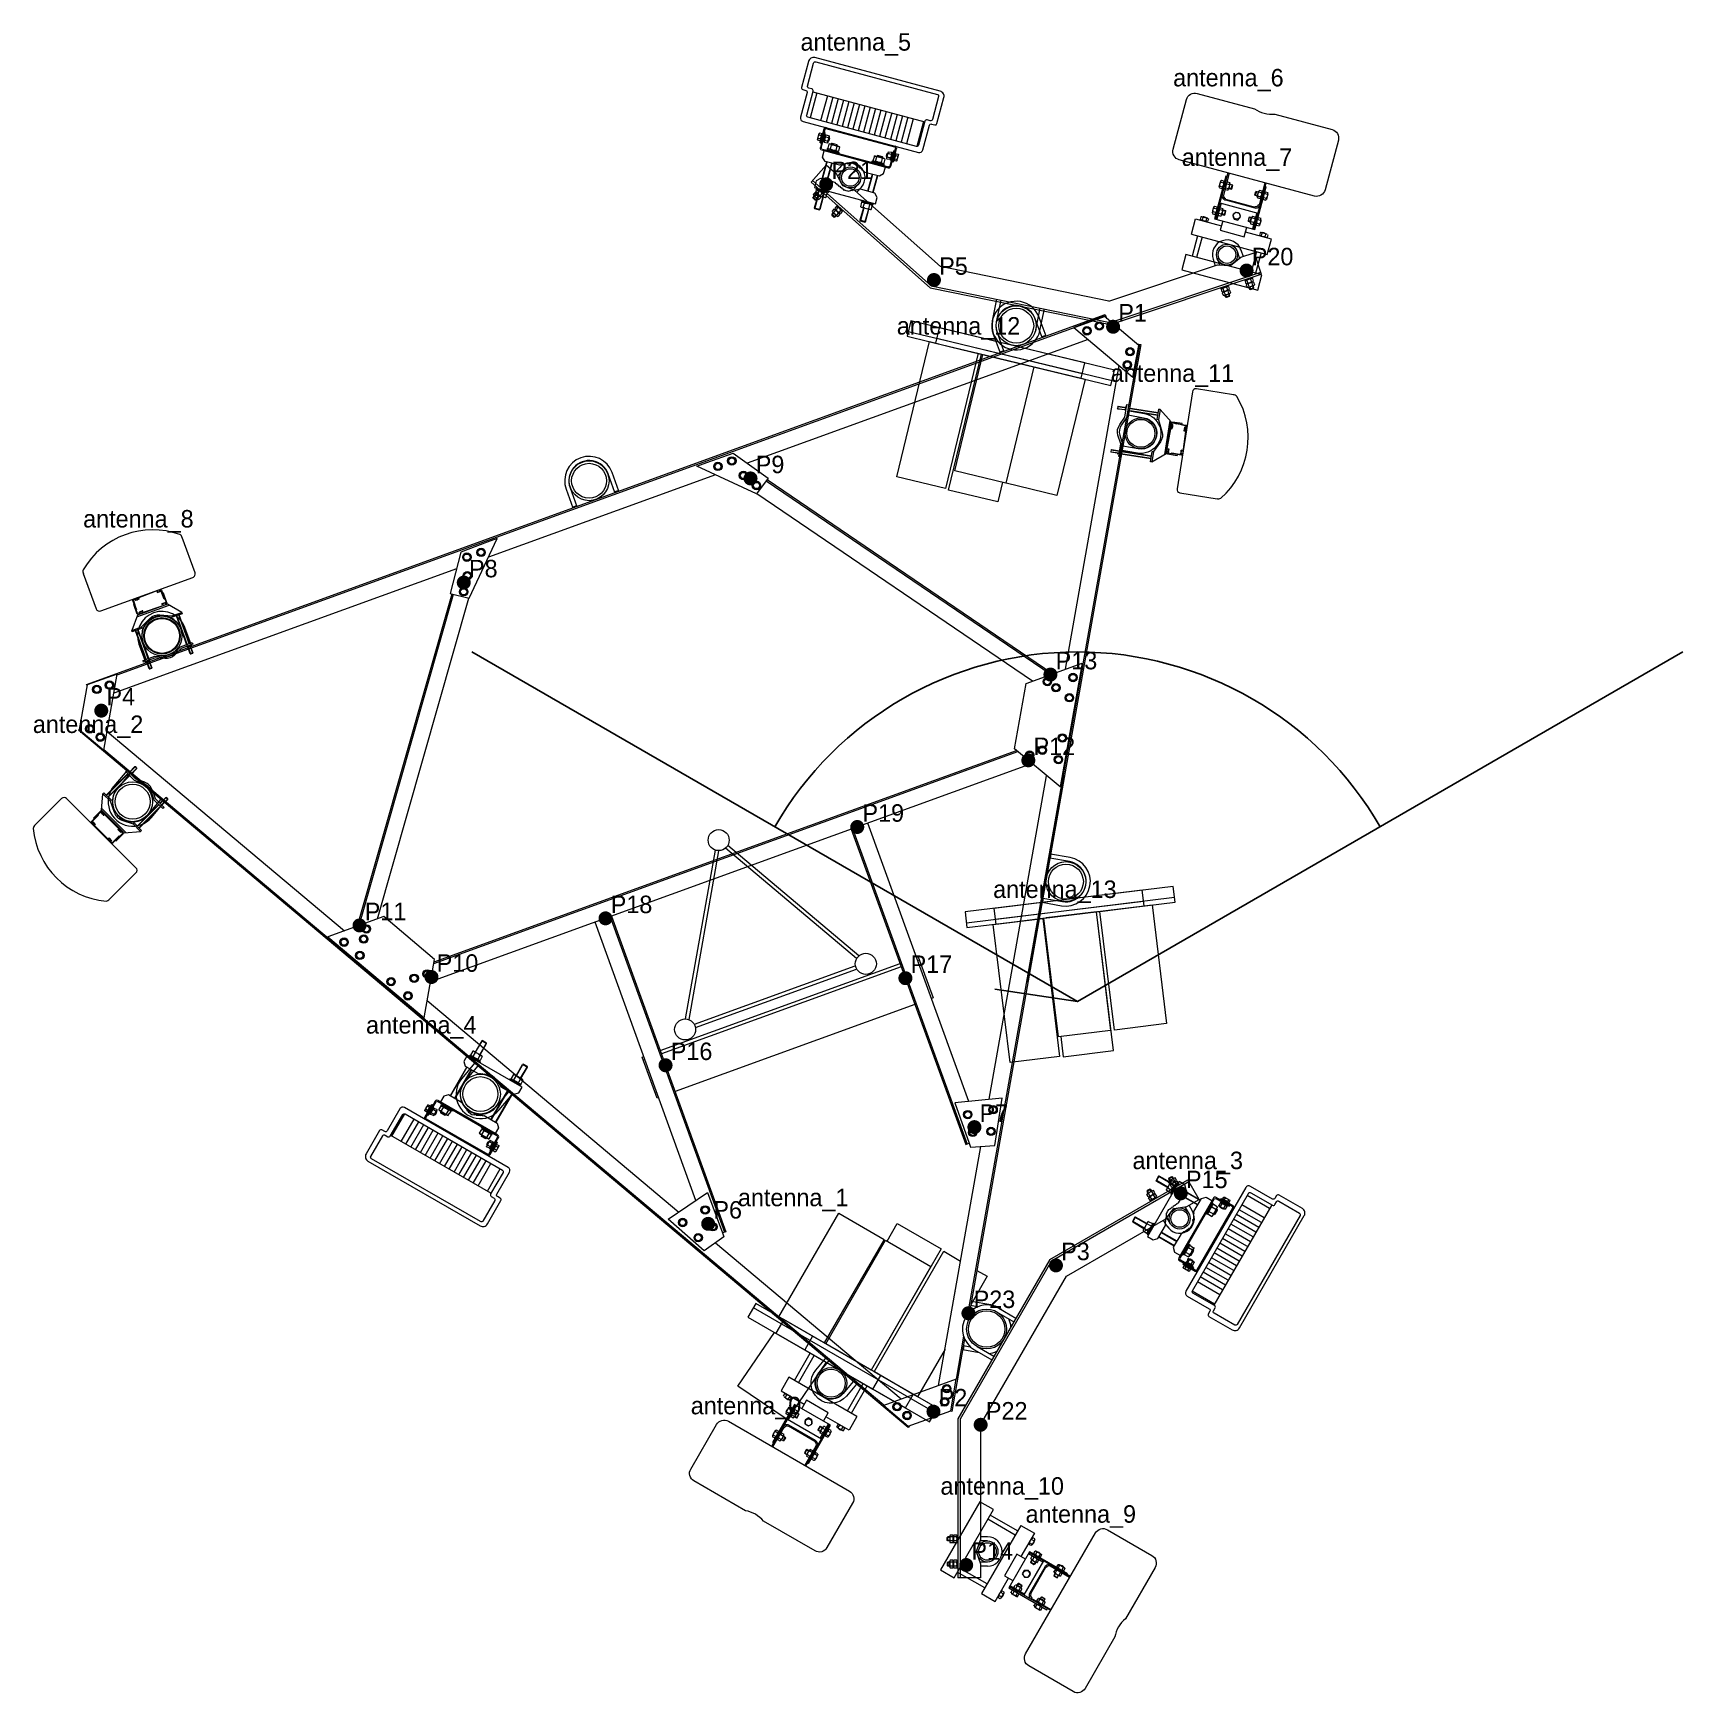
# Model space of a CAD drawing. Header units: millimetres. Extents: x 750177 to 754896, y 114758 to 119506.
import ezdxf

# ---------------------------------------------------------------- set-up
doc = ezdxf.new("R2010")
doc.units = ezdxf.units.MM
doc.header["$LTSCALE"] = 30
for name, color, linetype in [('ANTENNA_LABELS', 2, 'Continuous'), ('ANTENNA_RADIATION', 1, 'Continuous'), ('RADIATION_NORMAL', 1, 'Continuous'), ('VERTEX_LABELS', 7, 'Continuous')]:
    doc.layers.add(name, color=color, linetype=linetype)
for name, color, linetype, lineweight in [('ANTENNAS DISHES', 7, 'Continuous', 5), ('STEELWORK', 7, 'Continuous', 13), ('STEELWORK ANCILLARY', 7, 'Continuous', 5), ('TOWER MAST', 7, 'Continuous', 18)]:
    doc.layers.add(name, color=color, linetype=linetype, lineweight=lineweight)

msp = doc.modelspace()

# ---------------------------------------------------------------- texts
at = {"layer": 'ANTENNA_LABELS', "color": 6}
for s, p in [('antenna_5', (752372.2, 119455.6)), ('antenna_11', (753259.7, 118508.1))]:
    msp.add_text(s, height=50, dxfattribs=at).set_placement(p)
at = {"layer": 'ANTENNA_LABELS', "color": 1}
for s, p in [('antenna_6', (753438.2, 119353.4)), ('antenna_12', (752647.6, 118643.4)), ('antenna_0', (752058.1, 115554.6))]:
    msp.add_text(s, height=50, dxfattribs=at).set_placement(p)
at = {"layer": 'ANTENNA_LABELS', "color": 2}
for s, p in [('antenna_7', (753462.9, 119125.9)), ('antenna_13', (752923.2, 117031.7)), ('antenna_1', (752193.1, 116149.9))]:
    msp.add_text(s, height=50, dxfattribs=at).set_placement(p)
at = {"layer": 'ANTENNA_LABELS', "color": 3}
for s, p in [('antenna_8', (750319.7, 118091.5)), ('antenna_2', (750175.8, 117503.7))]:
    msp.add_text(s, height=50, dxfattribs=at).set_placement(p)
at = {"layer": 'ANTENNA_LABELS', "color": 5}
for s, p in [('antenna_4', (751129.1, 116643.7)), ('antenna_10', (752772.5, 115324.7))]:
    msp.add_text(s, height=50, dxfattribs=at).set_placement(p)
at = {"layer": 'ANTENNA_LABELS', "color": 4}
for s, p in [('antenna_3', (753321.9, 116256)), ('antenna_9', (753016, 115244.5))]:
    msp.add_text(s, height=50, dxfattribs=at).set_placement(p)
at = {"layer": 'VERTEX_LABELS', "true_color": 0x19ff3f}
msp.add_text('P21', height=50, dxfattribs=at).set_placement((752460.5, 119088.1))
at = {"layer": 'VERTEX_LABELS', "true_color": 0x8219ff}
msp.add_text('P20', height=50, dxfattribs=at).set_placement((753663.2, 118841.6))
at = {"layer": 'VERTEX_LABELS', "true_color": 0x19ffd8}
msp.add_text('P5', height=50, dxfattribs=at).set_placement((752768.9, 118814.5))
at = {"layer": 'VERTEX_LABELS', "true_color": 0xff1919}
msp.add_text('P1', height=50, dxfattribs=at).set_placement((753281.4, 118680.8))
at = {"layer": 'VERTEX_LABELS', "true_color": 0xff1966}
msp.add_text('P9', height=50, dxfattribs=at).set_placement((752244.1, 118246.9))
at = {"layer": 'VERTEX_LABELS', "true_color": 0x23ff19}
msp.add_text('P8', height=50, dxfattribs=at).set_placement((751423.7, 117949))
at = {"layer": 'VERTEX_LABELS', "true_color": 0x19ff8b}
msp.add_text('P13', height=50, dxfattribs=at).set_placement((753102.1, 117685.8))
at = {"layer": 'VERTEX_LABELS', "true_color": 0xff19e2}
msp.add_text('P4', height=50, dxfattribs=at).set_placement((750386.6, 117582.6))
at = {"layer": 'VERTEX_LABELS', "true_color": 0xce19ff}
msp.add_text('P12', height=50, dxfattribs=at).set_placement((753038.9, 117440.5))
at = {"layer": 'VERTEX_LABELS', "true_color": 0xffc519}
msp.add_text('P19', height=50, dxfattribs=at).set_placement((752549.4, 117249.8))
at = {"layer": 'VERTEX_LABELS', "true_color": 0x19f5ff}
msp.add_text('P18', height=50, dxfattribs=at).set_placement((751829.2, 116988.4))
at = {"layer": 'VERTEX_LABELS', "true_color": 0xecff19}
msp.add_text('P11', height=50, dxfattribs=at).set_placement((751125.4, 116968.2))
at = {"layer": 'VERTEX_LABELS', "true_color": 0x19a9ff}
msp.add_text('P10', height=50, dxfattribs=at).set_placement((751331.3, 116820.6))
at = {"layer": 'VERTEX_LABELS', "true_color": 0xff19b2}
msp.add_text('P17', height=50, dxfattribs=at).set_placement((752687.2, 116817.3))
at = {"layer": 'VERTEX_LABELS', "true_color": 0x70ff19}
msp.add_text('P16', height=50, dxfattribs=at).set_placement((752001, 116568.1))
at = {"layer": 'VERTEX_LABELS', "true_color": 0x5219ff}
msp.add_text('P7', height=50, dxfattribs=at).set_placement((752884.6, 116391.2))
at = {"layer": 'VERTEX_LABELS', "true_color": 0x192dff}
msp.add_text('P15', height=50, dxfattribs=at).set_placement((753475, 116201.7))
at = {"layer": 'VERTEX_LABELS', "true_color": 0xff9519}
msp.add_text('P6', height=50, dxfattribs=at).set_placement((752122.9, 116114.6))
at = {"layer": 'VERTEX_LABELS', "true_color": 0x9fff19}
msp.add_text('P3', height=50, dxfattribs=at).set_placement((753117.9, 115995.6))
at = {"layer": 'VERTEX_LABELS', "true_color": 0x1979ff}
msp.add_text('P23', height=50, dxfattribs=at).set_placement((752867.5, 115858.7))
at = {"layer": 'VERTEX_LABELS', "true_color": 0x195cff}
msp.add_text('P2', height=50, dxfattribs=at).set_placement((752767.5, 115577.3))
at = {"layer": 'VERTEX_LABELS', "true_color": 0xff1936}
msp.add_text('P22', height=50, dxfattribs=at).set_placement((752902.5, 115539.7))
at = {"layer": 'VERTEX_LABELS', "true_color": 0xff4819}
msp.add_text('P14', height=50, dxfattribs=at).set_placement((752861.1, 115138.5))

# ---------------------------------------------------------------- linework, layer by layer
at = {"layer": 'ANTENNA_RADIATION'}
for q in [(751432.2, 117735.6), (754896.3, 117735.6)]:
    msp.add_line((753164.3, 116735.6), q, dxfattribs=at)
msp.add_arc((753164.3, 116735.6), 1000, 30, 150, dxfattribs=at)
at = {"layer": 'ANTENNAS DISHES', "color": 6}
for p, q in [((752419.1, 119334.6), (752399.9, 119263.3)), ((752407.6, 119337.7), (752727.6, 119252)), ((752448.9, 119326.7), (752429.7, 119255.3)), ((752464.2, 119322.5), (752445.1, 119251.2)), ((752479.5, 119318.4), (752460.4, 119247.1)), ((752494.9, 119314.3), (752475.8, 119243)), ((752510.2, 119310.2), (752491.1, 119238.9)), ((752525.5, 119306.1), (752506.4, 119234.7)), ((752540.9, 119302), (752521.8, 119230.6)), ((752556.2, 119297.9), (752537.1, 119226.5)), ((752571.5, 119293.8), (752552.4, 119222.4)), ((752586.9, 119289.7), (752567.8, 119218.3)), ((752602.2, 119285.6), (752583.1, 119214.2)), ((752617.5, 119281.5), (752598.4, 119210.1)), ((752632.9, 119277.4), (752613.8, 119206)), ((752648.2, 119273.2), (752629.1, 119201.9)), ((752663.6, 119269.1), (752644.4, 119197.8)), ((752678.9, 119265), (752659.8, 119193.7)), ((752694.2, 119260.9), (752675.1, 119189.5)), ((752435.2, 119217.7), (752426.7, 119219.5)), ((752437.7, 119214.2), (752440.7, 119213.4)), ((752444.7, 119213.7), (752444.2, 119212.9)), ((752445.3, 119214.4), (752454.2, 119212)), ((752724, 119252.9), (752705, 119181.7)), ((752429.7, 119197), (752421.4, 119199.7)), ((752429, 119202.9), (752422.7, 119204.6)), ((752428.2, 119178.8), (752428.2, 119176.1)), ((752434.1, 119174.1), (752623.7, 119123.3)), ((752441.7, 119203.7), (752439.9, 119202.6)), ((752439.9, 119194.2), (752448.8, 119191.8)), ((752442.1, 119205), (752440.3, 119204.1)), ((752441.2, 119199.2), (752450.1, 119196.8)), ((752453.1, 119188.4), (752449.8, 119176.2)), ((752451, 119175.2), (752449.8, 119176.2)), ((752449.8, 119176.2), (752451.6, 119174.5)), ((752451.8, 119196.4), (752450.9, 119196.6)), ((752452.1, 119174.3), (752451, 119175.2)), ((752451.3, 119197.9), (752452.2, 119197.7)), ((752455.5, 119189), (752453.1, 119188.4)), ((752453.2, 119205.1), (752454.1, 119204.9)), ((752454.8, 119173.9), (752453.4, 119174)), ((752453.6, 119206.4), (752454.5, 119206.2)), ((752456.2, 119173.8), (752454.8, 119173.9)), ((752455.5, 119189), (752482.1, 119181.9)), ((752457.6, 119174.2), (752456.2, 119173.8)), ((752459.9, 119172.8), (752457.6, 119174.2)), ((752462.3, 119171.9), (752459.9, 119172.8)), ((752460.5, 119187.7), (752461.1, 119190.1)), ((752463.5, 119171.3), (752460.6, 119169.4)), ((752461.8, 119187.4), (752462.4, 119189.7)), ((752464.8, 119170.9), (752462.3, 119171.9)), ((752465.9, 119170.7), (752463, 119168.8)), ((752476.2, 119182.2), (752472.9, 119170)), ((752474.9, 119183.8), (752475.5, 119186.2)), ((752476.1, 119183.5), (752476.7, 119185.9)), ((752483.8, 119180.2), (752480.5, 119168)), ((752481.5, 119181.8), (752482.8, 119181.2)), ((752483.8, 119180.2), (752482.1, 119181.9)), ((752482.8, 119181.2), (752483.8, 119180.2)), ((752624.3, 119166.4), (752623.1, 119165.3)), ((752433.9, 119088.5), (752447, 119137.5)), ((752435.2, 119088.2), (752448.3, 119137.1)), ((752448.3, 119084.7), (752461.5, 119133.6)), ((752449.5, 119084.4), (752462.6, 119133.3)), ((752495, 119129.4), (752494.8, 119130.7)), ((752500.8, 119130.1), (752500.8, 119131.6)), ((752512.8, 119131.8), (752512.6, 119133.4)), ((752518.8, 119132.7), (752518.5, 119134.2)), ((752581.3, 119139.7), (752579.5, 119141.5)), ((752582.8, 119153.7), (752585.2, 119154.3)), ((752592.3, 119152.4), (752592.9, 119154.8)), ((752593.5, 119136.5), (752595, 119133.4)), ((752595.7, 119135.9), (752597.3, 119132.8)), ((752605.5, 119148.8), (752606.1, 119151.2)), ((752618.5, 119151.7), (752629, 119148.9)), ((752619.8, 119152.8), (752618.9, 119153)), ((752621.7, 119160), (752620.8, 119160.2)), ((752622.6, 119163.1), (752622.8, 119164)), ((752622.7, 119162.2), (752622.6, 119163.1)), ((752622.9, 119161.3), (752622.7, 119162.2)), ((752631.7, 119159), (752622.9, 119161.3)), ((752628.9, 119144.8), (752627.7, 119143.9)), ((752627.7, 119143.9), (752628.4, 119144.5)), ((752628.4, 119144.5), (752628.7, 119145.3)), ((752631.1, 119153), (752632, 119151.2)), ((752631.5, 119155.5), (752631.3, 119153.8)), ((752631.4, 119154.3), (752632.4, 119152.6)), ((752631.8, 119157.3), (752631.5, 119155.5)), ((752631.7, 119159), (752631.8, 119157.3)), ((752633.6, 119162.5), (752633.1, 119164.1)), ((752639.6, 119160.1), (752636.8, 119160.8)), ((752641.6, 119145.9), (752647.7, 119144.3)), ((752644.2, 119155.8), (752650.4, 119154.1)), ((752647.5, 119140.4), (752646.4, 119139.4)), ((752647.1, 119139.9), (752646.4, 119139.4)), ((752647.5, 119140.7), (752647.1, 119139.9)), ((752647.5, 119140.4), (752652.2, 119157.7)), ((752647.9, 119141.7), (752647.5, 119140.7)), ((752648.7, 119145.9), (752647.7, 119144.3)), ((752647.7, 119144.3), (752648, 119143.4)), ((752648, 119142.5), (752647.9, 119141.7)), ((752648, 119143.4), (752648, 119142.5)), ((752651.8, 119156.4), (752651.5, 119155.7)), ((752651.7, 119159.2), (752652, 119158.3)), ((752652.2, 119157.7), (752651.7, 119159.2)), ((752652, 119157.5), (752651.8, 119156.4)), ((752652, 119158.3), (752652, 119157.5)), ((752547.5, 119115.3), (752548.5, 119116.4)), ((752552.2, 119111.4), (752553.2, 119112.6)), ((752564.5, 119053.5), (752577.6, 119102.5)), ((752565.7, 119053.2), (752578.8, 119102.2)), ((752578.9, 119049.7), (752592.1, 119098.6)), ((752580, 119049.4), (752593.1, 119098.3)), ((752421.3, 119041.3), (752411.6, 119005.3)), ((752422.6, 119041), (752412.9, 119004.9)), ((752414.5, 119044.4), (752417.8, 119056.6)), ((752416.3, 119042.7), (752414.5, 119044.4)), ((752416.3, 119042.7), (752442.9, 119035.5)), ((752420.2, 119057.2), (752417.8, 119056.6)), ((752417.8, 119056.6), (752419.3, 119056.9)), ((752419.3, 119056.9), (752420.6, 119056.8)), ((752420.6, 119056.8), (752422, 119056.7)), ((752422, 119056.7), (752423.3, 119056.1)), ((752423.3, 119056.1), (752424.5, 119055.4)), ((752424.5, 119055.4), (752425.5, 119054.4)), ((752435.7, 119037.5), (752426, 119001.4)), ((752436.9, 119037.2), (752427.2, 119001.1)), ((752432, 119053.8), (752430.5, 119057)), ((752432.1, 119038.4), (752434.8, 119038.3)), ((752434.4, 119053.1), (752432.9, 119056.3)), ((752433.4, 119053.7), (752436, 119052.7)), ((752434.8, 119038.3), (752437.6, 119038.2)), ((752436, 119052.7), (752438.4, 119051.8)), ((752437.6, 119038.2), (752440.8, 119050.3)), ((752438.4, 119051.8), (752440.8, 119050.3)), ((752445.2, 119036.2), (752442.9, 119035.5)), ((752445.2, 119036.2), (752448.5, 119048.4)), ((752446.8, 119050.1), (752448.5, 119048.4)), ((752448.5, 119048.4), (752447.4, 119049.4)), ((752514.3, 119055), (752514.5, 119053.7)), ((752520.3, 119056), (752520.5, 119054.4)), ((752538, 119058.5), (752538.3, 119057)), ((752551.9, 119006.3), (752542.2, 118970.3)), ((752553, 119006), (752543.4, 118970)), ((752544.2, 119009.7), (752545.1, 119008.7)), ((752566.3, 119002.5), (752556.6, 118966.4)), ((752562, 119018.9), (752564.9, 119021)), ((752563.1, 119018.9), (752565.5, 119018)), ((752564.2, 119018.3), (752567.2, 119020.4)), ((752565.5, 119018), (752568.1, 119017)), ((752568.1, 119017), (752570.4, 119015.6)), ((752575.8, 119015.3), (752577.1, 119014.6)), ((752577.1, 119014.6), (752578, 119013.7)), ((753280, 118430.5), (753279.2, 118431.6)), ((753280.1, 118437.5), (753304.4, 118433.7)), ((753281.3, 118438.4), (753304.6, 118434.7)), ((753301.7, 118438.7), (753303.7, 118438.3)), ((753301.8, 118427.6), (753303.8, 118439.4)), ((753308.3, 118426), (753394.4, 118412.4)), ((753308.4, 118427), (753394.5, 118413.4)), ((753309.4, 118432.9), (753395.4, 118419.3)), ((753309.5, 118433.9), (753395.6, 118420.3)), ((753447.2, 118387), (753447.5, 118388.9)), ((753260.6, 118314.1), (753284.9, 118310.2)), ((753261.8, 118314.9), (753285.1, 118311.2)), ((753290, 118310.4), (753376.1, 118296.8)), ((753260.5, 118307), (753259.7, 118308.1)), ((753277.6, 118302.9), (753279.6, 118302.6)), ((753288.8, 118302.5), (753374.8, 118288.9)), ((753288.9, 118303.5), (753375, 118289.9)), ((753289.9, 118309.4), (753375.9, 118295.8))]:
    msp.add_line(p, q, dxfattribs=at)
at = {"layer": 'ANTENNAS DISHES', "color": 3}
for p, q in [((750473.3, 117857.5), (750471.5, 117856.9)), ((750616.5, 117757.1), (750586.7, 117839)), ((750617.4, 117757.5), (750587.6, 117839.4)), ((750623.1, 117759.5), (750593.3, 117841.4)), ((750624, 117759.9), (750594.2, 117841.8)), ((750499.1, 117714.4), (750469.2, 117796.2)), ((750500, 117714.7), (750470.2, 117796.6)), ((750505.6, 117716.7), (750475.8, 117798.6)), ((750506.6, 117717.1), (750476.7, 117799)), ((750626.3, 117730.3), (750618.2, 117752.4)), ((750627.6, 117729.7), (750619.2, 117752.8)), ((750508.8, 117687.5), (750500.8, 117709.7)), ((750510.1, 117686.9), (750501.7, 117710)), ((750633.8, 117733), (750633.2, 117731.7)), ((750516.4, 117690.2), (750515.8, 117688.9)), ((750447.6, 117387.4), (750386, 117325.8)), ((750448.3, 117386.7), (750386.7, 117325.1)), ((750452.6, 117382.5), (750391, 117320.8)), ((750453.3, 117381.8), (750391.7, 117320.1)), ((750467.8, 117407.7), (750451.1, 117391)), ((750469.3, 117407.7), (750451.9, 117390.2)), ((750473.5, 117403.4), (750456.1, 117386)), ((750473.5, 117402), (750456.8, 117385.3)), ((750492.2, 117359.3), (750467.1, 117368)), ((750467.8, 117407.7), (750469.3, 117407.7)), ((750467.8, 117407.7), (750473.5, 117402)), ((750473.5, 117403.4), (750469.3, 117407.7)), ((750495.8, 117362.8), (750470.6, 117371.5)), ((750473.5, 117402), (750473.5, 117403.4)), ((750372.1, 117282.7), (750376.5, 117329.7)), ((750513.5, 117337.9), (750522.3, 117312.8)), ((750517.1, 117341.4), (750525.9, 117316.3)), ((750556.3, 117319.3), (750539.6, 117302.6)), ((750557.7, 117319.3), (750540.3, 117301.9)), ((750561.9, 117315.1), (750544.5, 117297.6)), ((750561.9, 117313.6), (750545.2, 117296.9)), ((750556.3, 117319.3), (750557.7, 117319.3)), ((750556.3, 117319.3), (750561.9, 117313.6)), ((750561.9, 117315.1), (750557.7, 117319.3)), ((750561.9, 117313.6), (750561.9, 117315.1)), ((750343.3, 117250.7), (750362.5, 117269.8)), ((750344.7, 117249.3), (750363.8, 117268.5)), ((750369.3, 117279.9), (750349.1, 117259.7)), ((750370.7, 117278.4), (750350.5, 117258.3)), ((750362.5, 117269.8), (750363.8, 117268.5)), ((750372.9, 117279), (750370.4, 117276.5)), ((750370.4, 117275.9), (750370.4, 117276.5)), ((750370.4, 117275.9), (750378, 117268.3)), ((750375, 117277), (750372.5, 117274.4)), ((750373.5, 117278.4), (750432.8, 117219.2)), ((750379.1, 117272.8), (750376.6, 117270.3)), ((750378, 117268.3), (750378.6, 117268.3)), ((750381.2, 117270.8), (750378.6, 117268.3)), ((750409, 117276), (750397.7, 117308.5)), ((750536, 117299.1), (750474.4, 117237.4)), ((750536.7, 117298.4), (750475.1, 117236.7)), ((750541, 117294.1), (750479.4, 117232.5)), ((750541.7, 117293.4), (750480.1, 117231.8)), ((750399.6, 117189), (750343.3, 117245.3)), ((750344.1, 117247.2), (750346.5, 117249.6)), ((750344.7, 117246.6), (750401, 117190.4)), ((750346.1, 117245.2), (750348.5, 117247.6)), ((750347.1, 117249.6), (750346.5, 117249.6)), ((750347.1, 117249.6), (750354.4, 117242.3)), ((750349.1, 117259.7), (750350.5, 117258.3)), ((750350, 117241.3), (750352.4, 117243.7)), ((750352, 117239.4), (750354.4, 117241.8)), ((750354.4, 117242.3), (750354.4, 117241.8)), ((750422.3, 117229.7), (750419.7, 117227.2)), ((750419.7, 117226.6), (750419.7, 117227.2)), ((750419.7, 117226.6), (750427.4, 117218.9)), ((750424.3, 117227.6), (750421.8, 117225.1)), ((750428.5, 117223.5), (750425.9, 117221)), ((750427.4, 117218.9), (750428, 117218.9)), ((750430.5, 117221.4), (750428, 117218.9)), ((750430.4, 117254.7), (750462.8, 117243.4)), ((750437, 117217.8), (750484, 117222.2)), ((750484, 117222.2), (750486.8, 117225.1)), ((750391, 117200.3), (750393.4, 117202.7)), ((750393, 117198.4), (750395.4, 117200.8)), ((750394, 117202.7), (750393.4, 117202.7)), ((750394, 117202.7), (750401.3, 117195.5)), ((750396.9, 117194.5), (750399.3, 117196.9)), ((750398.9, 117192.5), (750401.3, 117194.9)), ((750401.3, 117195.5), (750401.3, 117194.9)), ((750403.7, 117190.4), (750422.8, 117209.6)), ((750424.2, 117208.2), (750405, 117189)), ((750432.8, 117216.4), (750412.6, 117196.2)), ((750412.6, 117196.2), (750414, 117194.8)), ((750414, 117194.8), (750434.2, 117215)), ((750422.8, 117209.6), (750424.2, 117208.2))]:
    msp.add_line(p, q, dxfattribs=at)
at = {"layer": 'ANTENNAS DISHES', "color": 5}
for p, q in [((751442.4, 116590.2), (751461, 116622.5)), ((751454.3, 116583.3), (751472.9, 116615.6)), ((751455.3, 116582.7), (751474, 116615)), ((751428.8, 116581.3), (751428.2, 116582.4)), ((751429.9, 116580.3), (751428.8, 116581.3)), ((751436.9, 116576.6), (751435.1, 116578.6)), ((751439.1, 116575), (751436.9, 116576.6)), ((751440.3, 116574.3), (751436.9, 116573.1)), ((751442.3, 116573.2), (751438.9, 116572)), ((751441.2, 116573.5), (751439.1, 116575)), ((751461.9, 116577.5), (751461.3, 116578.6)), ((751558.4, 116523.2), (751577.1, 116555.5)), ((751559.5, 116522.6), (751578.1, 116554.9)), ((751417, 116548.4), (751369.4, 116466)), ((751417.9, 116547.9), (751370.4, 116465.5)), ((751429.8, 116541), (751382.3, 116458.6)), ((751430.9, 116540.4), (751383.3, 116458)), ((751455.2, 116528.7), (751455.3, 116530.2)), ((751472.9, 116526.6), (751473.2, 116528.2)), ((751479, 116525.9), (751479.1, 116527.3)), ((751550.6, 116526.3), (751544.3, 116515.3)), ((751545.5, 116513.3), (751544.3, 116515.3)), ((751544.3, 116515.3), (751545.1, 116514.1)), ((751550.6, 116526.3), (751553, 116526.3)), ((751557.5, 116522.3), (751551.2, 116511.5)), ((751553.2, 116509.4), (751551.2, 116511.5)), ((751576.9, 116512.5), (751553, 116526.3)), ((751555.3, 116507.9), (751553.2, 116509.4)), ((751557.5, 116506.3), (751555.3, 116507.9)), ((751556.7, 116507.1), (751557.3, 116503.6)), ((751560.2, 116521.6), (751557.5, 116522.3)), ((751562.7, 116520.7), (751560.2, 116521.6)), ((751571.2, 116515.8), (751589.9, 116548.1)), ((751578.1, 116510.4), (751571.8, 116499.4)), ((751572.4, 116515.1), (751591.1, 116547.4)), ((751576.9, 116512.5), (751578.1, 116510.4)), ((751534, 116480.9), (751486.4, 116398.5)), ((751535, 116480.2), (751487.5, 116397.9)), ((751546.8, 116473.5), (751499.2, 116391.1)), ((751548, 116472.8), (751500.4, 116390.4)), ((751558.8, 116505.9), (751559.4, 116502.4)), ((751565.7, 116502.4), (751565, 116503.6)), ((751566.7, 116501.3), (751565.7, 116502.4)), ((751567.7, 116500.4), (751566.7, 116501.3)), ((751569, 116500), (751567.7, 116500.4)), ((751570.3, 116499.5), (751569, 116500)), ((751569.3, 116499.5), (751571.8, 116499.4)), ((751571.8, 116499.4), (751570.3, 116499.5)), ((751203, 116350.6), (751239.8, 116414.4)), ((751306, 116439.5), (751297, 116423.9)), ((751297, 116423.3), (751297.3, 116424.1)), ((751297, 116423.9), (751297.1, 116422.4)), ((751297.1, 116422.4), (751297, 116423.3)), ((751297.3, 116424.1), (751297.7, 116425.1)), ((751297.7, 116425.1), (751298.2, 116425.7)), ((751305.2, 116423.7), (751299.7, 116426.9)), ((751303.4, 116434.5), (751304.8, 116435.8)), ((751304.7, 116436.7), (751305, 116437.5)), ((751304.8, 116435.8), (751304.7, 116436.7)), ((751310.3, 116432.6), (751304.8, 116435.8)), ((751305, 116437.5), (751305.3, 116438.3)), ((751305.3, 116438.3), (751306, 116439.2)), ((751306, 116439.5), (751307.3, 116440.1)), ((751306, 116439.2), (751306.5, 116439.8)), ((751306.5, 116439.8), (751307.3, 116440.1)), ((751308.6, 116418.4), (751311, 116417)), ((751313.7, 116414.5), (751313.8, 116412.8)), ((751316.5, 116417.4), (751316.8, 116419.1)), ((751316.5, 116417.4), (751324.3, 116412.9)), ((751316.8, 116419.1), (751317.6, 116420.7)), ((751318, 116421.9), (751317.5, 116423.7)), ((751317.6, 116420.7), (751318.2, 116422.4)), ((751318.6, 116423.1), (751318.2, 116425)), ((751322.8, 116430.4), (751324.3, 116430.9)), ((751323.4, 116430.5), (751322.9, 116429.9)), ((751324.3, 116430.9), (751323.4, 116430.5)), ((751324.3, 116412), (751324.2, 116411.1)), ((751324.3, 116412.9), (751324.3, 116412)), ((751325.9, 116413.9), (751326.7, 116413.4)), ((751329.6, 116420.3), (751330.4, 116419.9)), ((751331.1, 116421), (751330.3, 116421.5)), ((751503.4, 116351.6), (751333.4, 116449.8)), ((751344.4, 116420.4), (751343.2, 116418.3)), ((751356.3, 116413.6), (751355, 116411.4)), ((751357.2, 116430.4), (751356.5, 116433.8)), ((751359.2, 116429.3), (751358.5, 116432.7)), ((751370.1, 116423), (751371.4, 116420.8)), ((751405.6, 116442.8), (751404.3, 116441.9)), ((751409.1, 116437.8), (751407.9, 116437)), ((751432.3, 116413.6), (751432.2, 116412)), ((751438.3, 116412.9), (751438.2, 116411.3)), ((751450.3, 116411.5), (751449.9, 116410)), ((751229.7, 116335.1), (751266.6, 116399.1)), ((751243.4, 116327.2), (751280.4, 116391.2)), ((751257.2, 116319.3), (751294.1, 116383.3)), ((751270.9, 116311.3), (751307.9, 116375.3)), ((751284.7, 116303.4), (751321.6, 116367.4)), ((751321.7, 116408.3), (751323.1, 116409.1)), ((751324.2, 116411.1), (751323.8, 116410.2)), ((751365.1, 116409.9), (751362.6, 116409.9)), ((751453.9, 116358.6), (751460.2, 116369.6)), ((751456.1, 116410.6), (751456, 116409.3)), ((751460.7, 116354.7), (751467, 116365.6)), ((751473.6, 116363.2), (751476.9, 116364.3)), ((751486.6, 116186.8), (751199.8, 116352.4)), ((751298.4, 116295.4), (751335.4, 116359.4)), ((751312.2, 116287.5), (751349.1, 116351.5)), ((751325.9, 116279.6), (751362.9, 116343.6)), ((751339.7, 116271.6), (751376.6, 116335.6)), ((751353.4, 116263.7), (751390.4, 116327.7)), ((751367.2, 116255.8), (751404.1, 116319.8)), ((751454.6, 116357.4), (751453.9, 116358.6)), ((751453.9, 116358.6), (751455, 116356.6)), ((751455.6, 116356.5), (751454.6, 116357.4)), ((751478.9, 116342.8), (751455, 116356.6)), ((751460.4, 116353.4), (751459.2, 116351.3)), ((751461.5, 116352.8), (751460.2, 116350.7)), ((751480.7, 116357.7), (751472, 116343.9)), ((751474.4, 116345.4), (751473.2, 116343.2)), ((751482.2, 116315.6), (751474.2, 116320.2)), ((751474.5, 116362.7), (751476.8, 116361.1)), ((751476.3, 116325.5), (751475.4, 116325.9)), ((751475.7, 116362), (751479, 116363.1)), ((751476.9, 116326.7), (751476.1, 116327.1)), ((751476.8, 116361.1), (751478.8, 116359.6)), ((751478.8, 116359.6), (751480.7, 116357.7)), ((751478.9, 116342.8), (751481.4, 116342.7)), ((751480.7, 116333.1), (751479.8, 116333.6)), ((751480.5, 116334.8), (751481.3, 116334.3)), ((751480.7, 116357.7), (751482.1, 116357.7)), ((751481.4, 116342.7), (751487.7, 116353.7)), ((751482.1, 116357.7), (751483.5, 116357.2)), ((751490, 116329.3), (751482.1, 116333.9)), ((751482.9, 116316.1), (751483.6, 116316.8)), ((751483.5, 116357.2), (751484.8, 116356.8)), ((751496.2, 116331.7), (751484.6, 116338.4)), ((751485.9, 116356.1), (751486.8, 116354.9)), ((751487.7, 116353.7), (751486.4, 116355.8)), ((751486.8, 116354.9), (751487.7, 116353.7)), ((751487.7, 116323.9), (751489.7, 116324.3)), ((751488.4, 116325), (751490.4, 116325.6)), ((751500.9, 116322.5), (751506.5, 116319.3)), ((751503.4, 116326.9), (751509, 116323.6)), ((751507.9, 116345.6), (751508.6, 116348.2)), ((751380.9, 116247.8), (751417.9, 116311.8)), ((751394.7, 116239.9), (751431.6, 116303.9)), ((751408.4, 116231.9), (751445.4, 116295.9)), ((751422.2, 116224), (751459.1, 116288)), ((751435.9, 116216.1), (751472.9, 116280.1)), ((751449.7, 116208.1), (751486.6, 116272.1)), ((751489.6, 116313.8), (751486.9, 116315.4)), ((751491.1, 116309.9), (751493, 116308.8)), ((751493.2, 116309.1), (751498.8, 116305.9)), ((751476.4, 116192.7), (751513.3, 116256.7))]:
    msp.add_line(p, q, dxfattribs=at)
at = {"layer": 'ANTENNAS DISHES', "color": 4}
for p, q in [((753422.3, 116203.4), (753390, 116222)), ((753423, 116204.4), (753390.6, 116223.1)), ((753429.7, 116216.2), (753397.4, 116234.8)), ((753430.4, 116217.4), (753398.1, 116236)), ((753433, 116221.8), (753419.2, 116198)), ((753433, 116221.8), (753435.1, 116223.1)), ((753435.1, 116223.1), (753446.1, 116216.8)), ((753419.3, 116195.6), (753419.2, 116198)), ((753419.3, 116195.6), (753430.2, 116189.3)), ((753424, 116205.1), (753423.2, 116202.4)), ((753423.2, 116202.4), (753434, 116196.2)), ((753424.8, 116207.6), (753424, 116205.1)), ((753432.3, 116190.4), (753430.2, 116189.3)), ((753430.2, 116189.3), (753431.4, 116190)), ((753436.1, 116198.1), (753434, 116196.2)), ((753437.6, 116200.2), (753436.1, 116198.1)), ((753439.2, 116202.4), (753437.6, 116200.2)), ((753438.4, 116201.6), (753441.9, 116202.3)), ((753439.6, 116203.7), (753443.1, 116204.4)), ((753443.2, 116210.6), (753442, 116209.9)), ((753444.2, 116211.6), (753443.2, 116210.6)), ((753445.1, 116212.7), (753444.2, 116211.6)), ((753445.5, 116214), (753445.1, 116212.7)), ((753446, 116215.3), (753445.5, 116214)), ((753446.1, 116216.8), (753446, 116215.3)), ((753446.1, 116214.3), (753446.1, 116216.8)), ((753464.7, 116178.9), (753508.6, 116153.6)), ((753465.3, 116180), (753509.2, 116154.7)), ((753472.1, 116191.8), (753516, 116166.4)), ((753472.7, 116192.9), (753516.6, 116167.6)), ((753561.4, 116175.1), (753558.9, 116175.8)), ((753580.1, 116170.6), (753583.4, 116176.2)), ((753714.3, 116143.6), (753650.3, 116180.5)), ((753555.4, 116170.6), (753457.2, 116000.6)), ((753548.4, 116121), (753537.5, 116127.4)), ((753552.3, 116127.9), (753541.4, 116134.2)), ((753543.8, 116140.8), (753542.7, 116144.1)), ((753545, 116142.9), (753543.9, 116146.2)), ((753544.3, 116141.7), (753545.9, 116143.9)), ((753545.9, 116143.9), (753547.5, 116146)), ((753547.5, 116146), (753549.3, 116147.9)), ((753549.3, 116147.9), (753549.4, 116149.3)), ((753549.4, 116149.3), (753549.8, 116150.6)), ((753549.8, 116150.6), (753550.2, 116152)), ((753564.2, 116146.1), (753550.5, 116122.2)), ((753550.9, 116153.1), (753552.1, 116154)), ((753553.3, 116154.9), (753551.2, 116153.6)), ((753552.1, 116154), (753553.3, 116154.9)), ((753564.3, 116148.6), (753553.3, 116154.9)), ((753553.6, 116127.6), (753555.7, 116126.4)), ((753554.2, 116128.7), (753556.3, 116127.4)), ((753720.2, 116153.8), (753554.6, 115866.9)), ((753561, 116140.4), (753563.1, 116139.2)), ((753561.7, 116141.6), (753563.8, 116140.4)), ((753564.2, 116146.1), (753564.3, 116148.6)), ((753575.3, 116163.3), (753568.7, 116151.8)), ((753572.2, 116147.7), (753572.7, 116148.5)), ((753577.7, 116157.2), (753573.1, 116149.2)), ((753573.9, 116147.9), (753573.4, 116147)), ((753580.4, 116144.1), (753579.9, 116143.3)), ((753581.5, 116143.4), (753581.1, 116142.6)), ((753582, 116155.6), (753581.4, 116157.6)), ((753583.1, 116154.9), (753582.7, 116156.9)), ((753584.5, 116168.1), (753587.7, 116173.7)), ((753592.6, 116150.9), (753586.8, 116141.4)), ((753590.9, 116150.1), (753590.2, 116150.8)), ((753593.2, 116156.8), (753591.6, 116154.1)), ((753597.1, 116158.3), (753601.1, 116166)), ((753683, 116089.4), (753619, 116126.3)), ((753690.9, 116103.1), (753627, 116140)), ((753698.9, 116116.9), (753634.9, 116153.8)), ((753355.4, 116087.3), (753323, 116106)), ((753362.2, 116099.2), (753329.9, 116117.9)), ((753362.8, 116100.3), (753330.5, 116118.9)), ((753368, 116106.8), (753366.9, 116106.2)), ((753368.9, 116081.8), (753367, 116080)), ((753370.5, 116084.1), (753368.9, 116081.8)), ((753372.1, 116086.2), (753370.5, 116084.1)), ((753371.2, 116085.2), (753372.4, 116081.9)), ((753372.4, 116087.2), (753373.6, 116083.9)), ((753416.8, 116100.1), (753415.3, 116100.2)), ((753418.9, 116117.9), (753417.4, 116118.2)), ((753419.6, 116123.9), (753418.3, 116124.1)), ((753493.4, 116099.5), (753495, 116099.4)), ((753494.1, 116105.5), (753495.7, 116105.3)), ((753495.6, 116117.5), (753497.1, 116117.1)), ((753496.4, 116123.3), (753497.7, 116123.2)), ((753548.4, 116121), (753550.5, 116122.2)), ((753549.6, 116121.8), (753548.4, 116121)), ((753550.5, 116122.8), (753549.6, 116121.8)), ((753659.2, 116048.1), (753595.2, 116085.1)), ((753667.1, 116061.9), (753603.1, 116098.8)), ((753675.1, 116075.6), (753611.1, 116112.6)), ((753364.3, 116073.7), (753363.1, 116073.1)), ((753365.2, 116074.9), (753364.3, 116073.7)), ((753397.1, 116062), (753441, 116036.6)), ((753397.7, 116062.9), (753441.6, 116037.6)), ((753404.5, 116074.8), (753448.4, 116049.4)), ((753405.1, 116075.8), (753449, 116050.5)), ((753464.2, 116072.8), (753465.1, 116071.5)), ((753469.2, 116076.3), (753470, 116075.1)), ((753484.1, 116037.3), (753486.2, 116038.6)), ((753497.1, 116032.3), (753497.1, 116029.8)), ((753635.4, 116006.9), (753571.4, 116043.8)), ((753643.3, 116020.6), (753579.3, 116057.6)), ((753651.3, 116034.4), (753587.3, 116071.3)), ((753476.6, 116024.4), (753473.2, 116023.7)), ((753477.7, 116026.4), (753474.4, 116025.7)), ((753476.7, 115990), (753476.1, 115991.5)), ((753476.1, 115991.5), (753476.5, 115990.6)), ((753476.5, 115990.6), (753477.1, 115990.1)), ((753484, 115985.8), (753482, 115985.4)), ((753485.1, 115985.1), (753483.3, 115984.6)), ((753486.3, 115984.8), (753484.7, 115985.4)), ((753486, 115998.3), (753485.5, 115997.5)), ((753487.9, 115984), (753486.3, 115984.8)), ((753486.6, 116011.6), (753488.7, 116010.3)), ((753486.7, 115996.8), (753487.2, 115997.6)), ((753489.6, 115983.7), (753487.9, 115984)), ((753489.6, 115983.7), (753494.1, 115991.5)), ((753493.1, 115993.1), (753493.6, 115993.9)), ((753493.4, 116023.4), (753495.6, 116022.2)), ((753494.1, 115991.5), (753495.1, 115991.5)), ((753495.1, 115991.5), (753496, 115991.4)), ((753496, 115991.4), (753496.8, 115990.9)), ((753498.7, 115988.9), (753498, 115990.3)), ((753603.6, 115951.9), (753539.6, 115988.8)), ((753611.6, 115965.6), (753547.6, 116002.6)), ((753619.5, 115979.4), (753555.5, 116016.3)), ((753627.4, 115993.1), (753563.5, 116030.1)), ((753467.2, 115973.7), (753466.9, 115974.5)), ((753467.6, 115973.2), (753466.9, 115974.5)), ((753467.9, 115973.2), (753467.2, 115973.7)), ((753467.6, 115973.2), (753483.1, 115964.2)), ((753468.7, 115972.5), (753467.9, 115973.2)), ((753469.5, 115972.2), (753468.7, 115972.5)), ((753470.3, 115971.9), (753469.5, 115972.2)), ((753471.3, 115972), (753470.3, 115971.9)), ((753474.5, 115977.5), (753471.3, 115972)), ((753472.5, 115970.6), (753471.3, 115972)), ((753483.3, 115972.4), (753480.1, 115966.9)), ((753481.9, 115964.9), (753481.3, 115965.4)), ((753482.9, 115964.5), (753481.9, 115964.9)), ((753483.7, 115964.2), (753482.9, 115964.5)), ((753483.1, 115964.2), (753484.7, 115964.2)), ((753484.7, 115964.2), (753483.7, 115964.2)), ((753488.6, 115975.7), (753490.1, 115978.2)), ((753492.5, 115980.9), (753494.2, 115981)), ((753579.8, 115910.6), (753515.8, 115947.6)), ((753587.8, 115924.4), (753523.8, 115961.3)), ((753595.7, 115938.1), (753531.7, 115975.1)), ((753556.4, 115870.1), (753492.6, 115907)), ((753571.9, 115896.9), (753507.9, 115933.8))]:
    msp.add_line(p, q, dxfattribs=at)
at = {"layer": 'ANTENNAS DISHES', "color": 6}
for points in [[(752782.3, 119321.2, 0.414214), (752771.6, 119339.5), (752413.3, 119435.6, 0.414214), (752394.9, 119425), (752375, 119350.6, 0.414214), (752378.5, 119344.5), (752387.5, 119342.1, -0.414214), (752391.1, 119335.9), (752372.2, 119265.4, 0.414214), (752379.3, 119253.2), (752709.9, 119164.6, 0.414214), (752722.2, 119171.6), (752741.1, 119242.2, -0.414214), (752747.2, 119245.7), (752756.2, 119243.3, 0.414214), (752762.3, 119246.8)], [(752408.2, 119339.8, 0.414214), (752404.7, 119346), (752395.6, 119348.4, -0.414214), (752392.1, 119354.5), (752409.7, 119420.2, -0.414214), (752415.8, 119423.8), (752763.6, 119330.6, -0.414214), (752767.1, 119324.5), (752749.5, 119258.8, -0.414214), (752743.4, 119255.2), (752734.3, 119257.6, 0.414214), (752728.2, 119254.1), (752709.8, 119185.4, -0.414214), (752703.7, 119181.9), (752393.3, 119265, -0.414214), (752389.8, 119271.2)], [(753300.3, 118407.6), (753305.9, 118443.1), (753310.9, 118442.3), (753305.3, 118406.9), (753290.1, 118385, 0.226827), (753285.3, 118355.2), (753293.1, 118329.7), (753287.4, 118294.1), (753282.5, 118294.9), (753288.1, 118330.5), (753280.4, 118355.9, -0.226827), (753285.2, 118385.8)]]:
    msp.add_lwpolyline(points, format="xyb", close=True, dxfattribs=at)
at = {"layer": 'ANTENNAS DISHES', "color": 1}
for points in [[(753729, 119273.9), (753893.2, 119229.9, -0.414214), (753910.9, 119199.3), (753872.8, 119057.3, -0.414214), (753842.2, 119039.6), (753455.9, 119143.1, -0.414214), (753438.2, 119173.7), (753476.2, 119315.7, -0.414214), (753506.8, 119333.4), (753671.1, 119289.4, 0.175548)], [(752214.5, 115279), (752067.2, 115364, -0.414214), (752058.1, 115398.2), (752131.6, 115525.5, -0.414214), (752165.7, 115534.6), (752512.2, 115334.6, -0.414214), (752521.3, 115300.5), (752447.8, 115173.2, -0.414214), (752413.7, 115164), (752266.4, 115249, 0.175548)]]:
    msp.add_lwpolyline(points, format="xyb", close=True, dxfattribs=at)
at = {"layer": 'ANTENNAS DISHES', "color": 6}
for points in [[(752421.4, 119199.7), (752421.3, 119200.5), (752421.1, 119201.3), (752425.7, 119218.4), (752426.7, 119219.5), (752426.2, 119218.8), (752425.6, 119218.1)], [(752423.8, 119211.3), (752424.7, 119212.9), (752425.3, 119214.4), (752431.6, 119212.7)], [(752425.3, 119214.4), (752425.3, 119215.3), (752425.1, 119216.3)], [(752433.2, 119174.4), (752431.2, 119178), (752442.7, 119221.1), (752439.7, 119221.9), (752428.2, 119176.1), (752429.3, 119173.6), (752431.5, 119171.9)], [(752443.5, 119215.2), (752444.7, 119214.8), (752439.2, 119194.4), (752438, 119194.7)], [(752421.4, 119202.4), (752421.6, 119203.2), (752422.2, 119203.9), (752422.7, 119204.6), (752422.9, 119206.4), (752422.9, 119208)], [(752432.4, 119171.5), (752622.5, 119120.5), (752626.6, 119120.7), (752628.9, 119122.3), (752630.1, 119124.7), (752641.7, 119167.8)], [(752506.6, 119132.5), (752500.8, 119131.6), (752494.8, 119130.7), (752489, 119128.4), (752488.8, 119129.8), (752483.9, 119127.6), (752442.3, 119138.8), (752435.2, 119151.1), (752440.1, 119169.4)], [(752441.5, 119202.8), (752441.3, 119201), (752441.2, 119199.2), (752440.1, 119197.8), (752439.6, 119196), (752439.9, 119194.2), (752439.5, 119195.6)], [(752443.9, 119209.3), (752443.1, 119207.8), (752442.4, 119206.2)], [(752443.7, 119211), (752443.7, 119210.2), (752443.9, 119209.3), (752452.8, 119206.9)], [(752445.8, 119171), (752446.4, 119173.2), (752482.3, 119163.6), (752481.7, 119161.4)], [(752480.4, 119164.1), (752481.1, 119166.6), (752448.6, 119175.3), (752447.9, 119172.8)], [(752451, 119198.4), (752450.3, 119194.1), (752450.4, 119195.1), (752450.3, 119195.9), (752450.1, 119196.8), (752451, 119198.4), (752451.7, 119200), (752452.3, 119201.7), (752452.6, 119203.5), (752452.8, 119205.2), (752452.8, 119206.9), (752453.4, 119207.6), (752453.9, 119208.3), (752454.2, 119212), (752454.4, 119211.1), (752454.4, 119210.1), (752454.3, 119209.2), (752453.9, 119208.3), (752449.9, 119192.8), (752448.8, 119191.8), (752449.4, 119192.5), (752449.9, 119193.2)], [(752453.1, 119188.4), (752454.6, 119188.7), (752456, 119188.6), (752457.3, 119188.6), (752458.6, 119187.9), (752459.8, 119187.3), (752460.8, 119186.4)], [(752457.6, 119174.2), (752460.8, 119186.4), (752463.5, 119186.3), (752466.1, 119185.9), (752468.7, 119185.5), (752471.3, 119184.5), (752473.7, 119183.6), (752476.2, 119182.2), (752477.5, 119182.6), (752481.5, 119181.8), (752478.9, 119182.5), (752477.5, 119182.6)], [(752476.3, 119167.9), (752475.1, 119168.5), (752473.9, 119169.1), (752472.9, 119170), (752470.1, 119170.1), (752464.8, 119170.9)], [(752478.2, 119167.4), (752480.5, 119168), (752479.1, 119167.7), (752477.7, 119167.5)], [(752631.7, 119159), (752632.4, 119159.6), (752632.8, 119160.4), (752633.3, 119162.2), (752633.3, 119161.2), (752633.4, 119163.2), (752633.1, 119164.1), (752623.1, 119165.3), (752618.4, 119147.6), (752618.9, 119146.2), (752628.7, 119145.3), (752629.2, 119146.1), (752629.2, 119147.1), (752629.3, 119148), (752629, 119148.9)], [(752623, 119165), (752623.7, 119165.8), (752624.3, 119166.4)], [(752641.9, 119167.8), (752638.9, 119168.6), (752627.4, 119125.4), (752626, 119123.5), (752623.6, 119123.4)], [(752538.2, 119122.6), (752534.3, 119127.6), (752533.4, 119126.3), (752529.5, 119131.3), (752528.8, 119130.1), (752523.9, 119132.3), (752518.5, 119134.2), (752512.6, 119133.4), (752506.9, 119131), (752506.6, 119132.5)], [(752538.2, 119122.6), (752539.1, 119123.8), (752542.9, 119118.8), (752543.9, 119120.1), (752547.5, 119115.3), (752552.2, 119111.4), (752556.4, 119108.2), (752597.7, 119097.1), (752609.9, 119104.3), (752614.8, 119122.6)], [(752611.1, 119126.7), (752611.7, 119128.9), (752575.9, 119138.5), (752575.3, 119136.3)], [(752577.6, 119138.1), (752578.3, 119140.5), (752610.8, 119131.8), (752610.1, 119129.3)], [(752581.7, 119139.6), (752580.4, 119140.5), (752579.5, 119141.5), (752585.2, 119154.3), (752611.5, 119147.2), (752613.3, 119145.5), (752610.1, 119133.3), (752607.6, 119132.7)], [(752607.4, 119132.7), (752605.9, 119133.1), (752604.6, 119133.8), (752603.5, 119134.4), (752602.5, 119135.3), (752599.8, 119135.3), (752597.1, 119135.8), (752594.5, 119136.2), (752592, 119137.2), (752589.4, 119138.1), (752587.1, 119139.4), (752590.4, 119151.6), (752589.4, 119152.6), (752588.3, 119153.2), (752586.9, 119153.8), (752582.8, 119153.7), (752585.5, 119153.9), (752586.9, 119153.8)], [(752583, 119139.3), (752584.5, 119139.2), (752585.8, 119139.1), (752587.1, 119139.4)], [(752605.7, 119147.5), (752603.4, 119148.8), (752600.9, 119149.8), (752598.4, 119150.7), (752595.7, 119151.2), (752593, 119151.6), (752590.4, 119151.6)], [(752591.1, 119152.7), (752591.7, 119155.1), (752607.3, 119150.9)], [(752606.6, 119148.6), (752607.2, 119150.9), (752606.4, 119152.3), (752593.2, 119155.8), (752591.7, 119155.1)], [(752613.3, 119145.5), (752612.5, 119146.4), (752611.1, 119147.1), (752609.8, 119147.7), (752608.3, 119147.8), (752607.1, 119147.9), (752605.7, 119147.5), (752602.5, 119135.3)], [(752610.1, 119133.3), (752608.8, 119132.9), (752607.3, 119132.8)], [(752622.1, 119161.3), (752621.1, 119161.5), (752619.5, 119160.6), (752617.5, 119153.4), (752618.5, 119151.7), (752621.1, 119161.5)], [(752618.9, 119146.2), (752618.5, 119148)], [(752619, 119149.9), (752620.2, 119151.2)], [(752631.3, 119153.8), (752630, 119150.4), (752629, 119148.9), (752620.2, 119151.2), (752620.3, 119154.9)], [(752621.2, 119158.3), (752622.1, 119159.9), (752622.9, 119161.3)], [(752635.1, 119163.8), (752634.1, 119164.1), (752628.6, 119143.7), (752629.6, 119143.4)], [(752646.4, 119139.4), (752640.3, 119141.1), (752645.6, 119160.9), (752651.7, 119159.2)], [(752650.5, 119152.4), (752650.4, 119154.1), (752651.5, 119155.7), (752650.5, 119152.4), (752650.1, 119150.7), (752649.8, 119149.1), (752648.7, 119145.9)], [(752488, 119063.1), (752484.2, 119068), (752483.5, 119066.8), (752479.6, 119071.8), (752478.7, 119070.5), (752474.8, 119075.5), (752474, 119074.3), (752470.8, 119078.7), (752429.2, 119089.8), (752416.9, 119082.8), (752412, 119064.5), (752586.7, 119017.7), (752591.6, 119036)], [(752414.5, 119044.4), (752415.6, 119043.4), (752416.8, 119042.5), (752419.6, 119041.8)], [(752416.9, 119063.2), (752416.2, 119060.8), (752452.2, 119051.2), (752452.8, 119053.5)], [(752450.3, 119051.7), (752449.7, 119049.3), (752417.2, 119058), (752417.8, 119060.4)], [(752419.4, 119041.8), (752420.9, 119042), (752422.2, 119042.3), (752425.5, 119054.4), (752428.2, 119054.5), (752433.4, 119053.7)], [(752422.2, 119042.3), (752424.6, 119041), (752426.9, 119039.8), (752429.7, 119039.1)], [(752437.6, 119038.2), (752438.6, 119037.3), (752439.8, 119036.4), (752442.4, 119035.7)], [(752443.6, 119050.7), (752444.8, 119050.6), (752447.4, 119049.4), (752443.6, 119050.7), (752442.2, 119050.6), (752440.8, 119050.3)], [(752442.4, 119035.7), (752443.8, 119035.8), (752445.2, 119036.2)], [(752591.6, 119036), (752584.6, 119048.2), (752543.3, 119059.2), (752538, 119058.5), (752532.3, 119056.1), (752532.1, 119057.7), (752526.5, 119055.3), (752526.3, 119056.8), (752520.3, 119056), (752514.3, 119055), (752508.5, 119052.7), (752508.4, 119054.1), (752503.1, 119054.5), (752498.5, 119056.8), (752497.5, 119055.6), (752493.7, 119060.6), (752492.8, 119059.6), (752489, 119064.4), (752488, 119063.1)], [(752546.4, 119007.8), (752545.1, 119008.7), (752547.5, 119021.9), (752549.9, 119022.5)], [(752582.2, 119018.9), (752581.6, 119016.5), (752545.8, 119026.1), (752546.4, 119028.5)], [(752547.5, 119025.6), (752546.9, 119023.3), (752579.4, 119014.6), (752580, 119016.9)], [(752557.8, 118966.1), (752542.2, 118970.3), (752543, 118968.7), (752556.3, 118965.1), (752557.7, 118966.2), (752567.3, 119002.2)], [(752544.2, 119009.7), (752546, 119007.9), (752572.3, 119000.9), (752574.7, 119001.5)], [(752547.5, 119021.9), (752548.7, 119022.2), (752550.2, 119022.1), (752551.6, 119022), (752552.9, 119021.4), (752554, 119020.7), (752555, 119019.7)], [(752551.8, 119007.6), (752550.4, 119007.3), (752549.1, 119007.1)], [(752556.6, 119005.1), (752554.1, 119006.3), (752551.8, 119007.6), (752555, 119019.7), (752557.7, 119019.8), (752563.1, 119018.9)], [(752561.7, 119003.7), (752564.5, 119003.5), (752567.1, 119003.5), (752570.4, 119015.6), (752571.7, 119015.9), (752575.8, 119015.3), (752573, 119016), (752571.7, 119015.9)], [(752567.1, 119003.5), (752568.1, 119002.5), (752569.2, 119001.7), (752571.9, 119001), (752573.5, 119001.1), (752574.7, 119001.5), (752578, 119013.7), (752576.2, 119015.4)], [(753377.2, 118278.9), (753417.9, 118303), (753432.2, 118393.7), (753401, 118429.1), (753397.1, 118429.7)], [(753428.6, 118397.8), (753413.1, 118300.2)], [(753431.3, 118374.7), (753434.8, 118374.2), (753435.3, 118374.5), (753437, 118385.2), (753436.6, 118385.7)], [(753473.4, 118366.7), (753470, 118367.2), (753469.7, 118367.7), (753471.3, 118377.9), (753471.8, 118378.2)], [(753422.2, 118317.3), (753425.7, 118316.8), (753426.1, 118316.3), (753424.4, 118305.6), (753423.9, 118305.3)], [(753464.8, 118312.2), (753461.4, 118312.7), (753461, 118312.4), (753459.4, 118302.2), (753459.7, 118301.8)]]:
    msp.add_lwpolyline(points, dxfattribs=at)
for points in [[(752638.2, 119141.1), (752640, 119140.6), (752645.5, 119161.3), (752643.7, 119161.8), (752636.9, 119136.5), (752633.9, 119137.3), (752644.3, 119175.9, 0.414214), (752642.1, 119179.6), (752445.5, 119232.3, 0.414214), (752441.8, 119230.2), (752431.4, 119191.6), (752428.4, 119192.4), (752433.1, 119218.2), (752427.6, 119197.5), (752429.7, 119197)], [(752446.2, 119235.2, 0.414214), (752438.9, 119231), (752428.5, 119192.3), (752431.4, 119191.6)], [(752636.8, 119136.5), (752647.2, 119175.2, 0.414214), (752642.9, 119182.5)], [(753611.3, 118471.3), (753504.6, 118488.1, 0.414214), (753493.2, 118479.8), (753449.3, 118202.2, 0.414214), (753457.6, 118190.8), (753564.3, 118173.9)], [(753563, 118174.2, 0.155005), (753574.6, 118175.5, 0.360111), (753620.6, 118466.6, 0.155005), (753609.9, 118471.5)], [(753396.4, 118399.4), (753406.2, 118366.6, -0.226827), (753401.6, 118336.8), (753381.9, 118308.6)], [(753435.9, 118391.1, 0.414214), (753433.6, 118389.4), (753418.5, 118306.9, 0.416882), (753421.8, 118302.4), (753450, 118297.9), (753450.3, 118299.9), (753422.2, 118304.3, -0.414214), (753420.5, 118306.6)], [(753431.6, 118389.7, -0.414214), (753435.9, 118391.1), (753464.1, 118386.6), (753464.4, 118388.6), (753436.2, 118393)], [(753432.6, 118383.4), (753436.2, 118382.8, -0.146902), (753435.2, 118377.1), (753431.7, 118377.6)], [(753433.1, 118386.3), (753436.6, 118385.7, -0.293804), (753436.2, 118382.8)], [(753474, 118382.8, -0.414214), (753475.6, 118380.6), (753465, 118301.7, -0.416882), (753460.7, 118298.6), (753433.9, 118302.8), (753434.2, 118304.7), (753461, 118300.4, 0.414214), (753463.2, 118302)], [(753474, 118382.8), (753447.5, 118388.9), (753474.3, 118384.7, -0.414214), (753477.5, 118380.3), (753465, 118301.7)], [(753474.7, 118374.9), (753471.3, 118375.5, 0.146902), (753470.5, 118370), (753473.8, 118369.5)], [(753475.1, 118377.7), (753471.8, 118378.2, 0.293804), (753471.3, 118375.5)], [(753421.7, 118314.5), (753425.3, 118313.9, 0.293804), (753425.7, 118316.8)], [(753464.3, 118309.4), (753461, 118310, -0.293804), (753461.4, 118312.7)], [(753420.4, 118305.8), (753423.9, 118305.3, 0.293804), (753424.3, 118308.1), (753420.8, 118308.7)], [(753463, 118301.2), (753459.7, 118301.8, -0.293804), (753460.1, 118304.5), (753463.5, 118304)]]:
    msp.add_lwpolyline(points, format="xyb", dxfattribs=at)
for points in [[(752441.5, 119216), (752435.9, 119195.3), (752437.8, 119194.8), (752443.3, 119215.5)], [(752444.3, 119213.3), (752445.3, 119214.4), (752444.7, 119213.7)], [(752454.5, 119206.2), (752455.3, 119204.6), (752453.4, 119197.3), (752451.8, 119196.4)], [(752461.1, 119190.1), (752462.7, 119190.8), (752475.8, 119187.3), (752476.7, 119185.9)], [(752637.4, 119163.5), (752631.9, 119142.8), (752629.8, 119143.3), (752635.3, 119164.1)], [(752411.6, 119005.3), (752412.6, 119003.6), (752425.7, 119000.1), (752427.2, 119001.1)], [(753281.3, 118438.4), (753280.1, 118437.5), (753279.2, 118431.6), (753303.5, 118427.8), (753280, 118430.5)], [(753401, 118429.1), (753396.4, 118399.4), (753392.4, 118400), (753397.1, 118429.7)], [(753261.8, 118314.9), (753260.6, 118314.1), (753259.7, 118308.1), (753284, 118304.3), (753260.5, 118307)], [(753373.4, 118279.5), (753378, 118309.2), (753381.9, 118308.6), (753377.2, 118278.9)]]:
    msp.add_lwpolyline(points, close=True, dxfattribs=at)
at = {"layer": 'ANTENNAS DISHES', "color": 2}
for points in [[(753592, 119095.7), (753589.4, 119096.4), (753556.9, 118974.9), (753671.9, 118944.1), (753704.5, 119065.6), (753700.6, 119066.6)], [(753594.7, 119105.9), (753559.4, 118974.3)], [(753570.3, 119065.9), (753574.7, 119082.5)], [(753575.3, 119079.6), (753583, 119077.5)], [(753592, 119075.1), (753599.6, 119073.1)], [(753597.1, 119058.7), (753601.6, 119075.3)], [(753605.8, 119060.5), (753608.6, 119070.7), (753600.9, 119072.8)], [(753604.2, 119059.5), (753607.3, 119071)], [(753703.4, 119076.8), (753668.1, 118945.1)], [(753700.8, 119077.5), (753684, 119014.9)], [(753570.9, 119063), (753578.6, 119060.9)], [(753587.5, 119058.5), (753595.2, 119056.5)], [(753588.3, 119030.9), (753672.7, 119008.3)], [(753597.8, 119061.2), (753604.2, 119059.5), (753605.8, 119060.5), (753598.2, 119062.5)], [(753676.3, 119052.5), (753673.2, 119041), (753672.3, 119042.7), (753675, 119052.9)], [(753679.6, 119039.3), (753673.2, 119041)], [(753682.7, 119050.8), (753675, 119052.9)], [(753678.9, 119036.8), (753683.4, 119053.4)], [(753687.2, 119031.8), (753679.5, 119033.9)], [(753691.7, 119048.4), (753684, 119050.5)], [(753703.8, 119027.4), (753696.2, 119029.4)], [(753708.3, 119044), (753700.6, 119046)], [(753705.8, 119029.6), (753710.2, 119046.2)], [(753520.1, 118980.7), (753536.7, 118976.2)], [(753523.6, 118978.4), (753521.5, 118970.7)], [(753550.4, 118991.7), (753554.9, 119008.4)], [(753551, 118988.8), (753558.7, 118986.8)], [(753555.5, 119005.5), (753563.1, 119003.4)], [(753560.6, 118989), (753565.1, 119005.6)], [(753575.6, 119019.2), (753563.3, 118973.2)], [(753567.6, 118984.4), (753575.3, 118982.3)], [(753571.8, 119020.3), (753680.4, 118991.2)], [(753572.1, 119001), (753579.8, 118999)], [(753577.3, 118984.5), (753581.7, 119001.2)], [(753578, 118987.1), (753584.3, 118985.4), (753586, 118986.3), (753578.3, 118988.4)], [(753581, 118998.6), (753588.7, 118996.6)], [(753581.4, 118999.9), (753587.8, 118998.2)], [(753586, 118986.3), (753588.7, 118996.6), (753587.8, 118998.2), (753584.3, 118985.4)], [(753662.8, 118976.7), (753655.2, 118978.7)], [(753659.1, 118962.6), (753663.5, 118979.2)], [(753671.8, 118974.3), (753664.1, 118976.3)], [(753677.9, 118991.8), (753665.5, 118945.8)], [(753490.3, 118931.1), (753502, 118974.6), (753576.1, 118954.7)], [(753490.3, 118931.1), (753707.6, 118872.9), (753719.3, 118916.4), (753645.1, 118936.2)], [(753538.9, 118974.3), (753536.8, 118966.6)], [(753579.9, 118968.8), (753572.7, 118941.9), (753641.7, 118923.4), (753648.9, 118950.3)], [(753659.8, 118965.2), (753653.4, 118966.9)], [(753667.3, 118957.7), (753659.7, 118959.7)], [(753684, 118953.2), (753676.3, 118955.3)], [(753688.4, 118969.8), (753680.7, 118971.9)], [(753685.9, 118955.4), (753690.4, 118972.1)], [(753705.4, 118931), (753690.1, 118935.1)], [(753692.3, 118933.2), (753690.2, 118925.5)], [(753708.9, 118928.7), (753706.9, 118921.1)], [(753508.2, 118926.3), (753492.5, 118867.6)], [(753521, 118922.9), (753505.3, 118864.1)], [(753677, 118881.1), (753661.2, 118822.3)], [(753474.6, 118872.4), (753462.9, 118828.9), (753680.3, 118770.7), (753691.9, 118814.1), (753474.6, 118872.4)], [(753689.7, 118877.7), (753674, 118818.9)], [(753068.6, 116973.9), (753217.5, 116992.1), (753259, 116652.6), (753110.1, 116634.4), (753068.6, 116973.9)], [(753219.2, 116992.3), (753075.1, 116974.7), (753075.1, 116974.7)], [(753116.6, 116635.2), (753123.7, 116577.6), (753267.6, 116595.2), (753219, 116992.3)], [(753228.9, 116993.5), (753377.8, 117011.7), (753419.4, 116672.2), (753270.5, 116654), (753228.9, 116993.5)], [(753065.1, 116973.4), (753113.5, 116578.4), (752971.5, 116561), (752923.2, 116956.1), (753065.1, 116973.4)], [(752323.5, 115826.1), (752310.3, 115833.7), (752481.3, 116129.9), (752611.2, 116054.9), (752440.2, 115758.7)], [(752619.9, 116049.9), (752648.9, 116100.1), (752774.5, 116027.6), (752574.5, 115681.2), (752471.1, 115740.9)], [(752574.4, 115681.3), (752444.5, 115756.3), (752615.5, 116052.5), (752745.4, 115977.5), (752574.4, 115681.3)], [(752785.7, 115741.1), (752707, 115604.7), (752583.1, 115676.2), (752782.1, 116020.9), (752830.3, 115993.1)], [(752876.4, 115966.5), (752906, 115949.4), (752859, 115868)], [(752814.9, 115906.1), (752814.6, 115906.3), (752815.1, 115907.2)], [(752445.7, 115703.6), (752333.5, 115539.4), (752193.1, 115635.2), (752298, 115788.9)], [(752579, 115626.7), (752601.5, 115665.6), (752406.6, 115778.1), (752384.1, 115739.2), (752579, 115626.7)], [(752354.9, 115651.6), (752400.2, 115729.9)], [(752366.4, 115644.9), (752411.6, 115723.3)], [(752533.7, 115548.3), (752338.9, 115660.8), (752316.4, 115621.8), (752382.9, 115583.5)], [(752323.2, 115607.2), (752327.2, 115614.1)], [(752326, 115604.1), (752339.8, 115596.1)], [(752338.1, 115598.6), (752342.1, 115605.5)], [(752506.2, 115564.2), (752551.5, 115642.6)], [(752517.7, 115557.6), (752562.9, 115635.9)], [(752290.2, 115462.7), (752358.4, 115580.8)], [(752393, 115415.7), (752395.2, 115414.3), (752458.1, 115523.2), (752355, 115582.8), (752292.1, 115473.9), (752295.5, 115471.9)], [(752338.5, 115575.5), (752329.9, 115560.6)], [(752332.4, 115562.2), (752339.3, 115558.2)], [(752336.9, 115538.2), (752360.7, 115579.5)], [(752341, 115577.1), (752347.9, 115573.1)], [(752362.6, 115561.6), (752354, 115546.7)], [(752355.9, 115568.5), (752362.8, 115564.5)], [(752361.3, 115559.3), (752367, 115556)], [(752437.5, 115535.1), (752451.4, 115559.2), (752389.5, 115594.9), (752375.6, 115570.9)], [(752292.5, 115461.4), (752325, 115517.6)], [(752302.6, 115510.6), (752309.5, 115506.6)], [(752432, 115483.3), (752334.6, 115539.5)], [(752413.3, 115477.3), (752337.6, 115521)], [(752347.3, 115553.6), (752354.2, 115549.6)], [(752355.3, 115549), (752362.2, 115545)], [(752387.7, 115406.5), (752455.8, 115524.5)], [(752427.1, 115519.7), (752421.8, 115510.6), (752422.3, 115508.8), (752428.9, 115520.2)], [(752428.6, 115506.6), (752421.8, 115510.6)], [(752434.6, 115516.9), (752428.9, 115520.2), (752427.1, 115519.7), (752433.9, 115515.8)], [(752435.9, 115519.2), (752427.3, 115504.3)], [(752428.6, 115485.3), (752452.4, 115526.5)], [(752445.3, 115516.9), (752438.4, 115520.8)], [(752450.8, 115510.6), (752442.2, 115495.7)], [(752533.7, 115548.3), (752511.2, 115509.4), (752444.8, 115547.7)], [(752460.2, 115508.3), (752453.3, 115512.2)], [(752475.7, 115519.2), (752479.6, 115526.1)], [(752492.2, 115508.1), (752477.3, 115516.7)], [(752489.4, 115511.3), (752493.4, 115518.1)], [(752300.1, 115509), (752291.5, 115494.1)], [(752294, 115495.7), (752300.9, 115491.7)], [(752308.9, 115487.1), (752315.8, 115483.1)], [(752324.2, 115495.1), (752315.6, 115480.2)], [(752316.9, 115482.5), (752323.8, 115478.5)], [(752317.5, 115502), (752324.4, 115498)], [(752322.7, 115479.2), (752328.6, 115489.5), (752329.1, 115487.7), (752323.8, 115478.5)], [(752322.9, 115492.8), (752328.6, 115489.5)], [(752428, 115505.5), (752422.3, 115508.8)], [(752436.7, 115502), (752429.8, 115505.9)], [(752451.6, 115493.4), (752444.7, 115497.3)], [(752460, 115505.3), (752451.4, 115490.4)], [(752388.7, 115453.3), (752383.4, 115444.1), (752390.3, 115440.1)], [(752390.5, 115453.8), (752384.5, 115443.4)], [(752396.2, 115450.5), (752390.5, 115453.8), (752388.7, 115453.3), (752395.6, 115449.3)], [(752397.5, 115452.7), (752388.9, 115437.8)], [(752398.3, 115435.5), (752391.4, 115439.5)], [(752406.9, 115450.4), (752400, 115454.4)], [(752413.2, 115426.9), (752406.3, 115430.9)], [(752421.6, 115438.8), (752413, 115423.9)], [(752421.8, 115441.8), (752414.9, 115445.8)]]:
    msp.add_lwpolyline(points, dxfattribs=at)
for points in [[(753575.3, 119080.5, -0.444421), (753576.7, 119084.7), (753584.4, 119082.7)], [(753598.6, 119104.9), (753581.8, 119042.3, 0.414213), (753588, 119032.4)], [(753591.9, 119076, -0.444421), (753593.3, 119080.3), (753601, 119078.2)], [(753570.9, 119063.9, -0.444421), (753572.3, 119068.1), (753579.9, 119066)], [(753578.1, 119043.9, 0.414214), (753587.6, 119028.4), (753672, 119005.7, 0.414214), (753686.8, 119014.8)], [(753587.5, 119059.4, -0.444421), (753588.9, 119063.6), (753596.5, 119061.6)], [(753683, 119052, 0.222243), (753680, 119040.6), (753672.3, 119042.7)], [(753688.6, 119036.9), (753680.9, 119039, 0.444421), (753679.5, 119034.8)], [(753693, 119053.5), (753685.4, 119055.6, 0.444421), (753684, 119051.4)], [(753705.2, 119032.5), (753697.5, 119034.5, 0.444421), (753696.2, 119030.3)], [(753709.6, 119049.1), (753702, 119051.1, 0.444421), (753700.6, 119046.9)], [(753521.5, 118979.2, 0.444421), (753517.2, 118980.1), (753515.1, 118972.4)], [(753538.1, 118974.7, 0.444421), (753533.8, 118975.6), (753531.7, 118968, -0.222243), (753520.3, 118971)], [(753552.7, 118995.2), (753560.4, 118993.2, 0.222243), (753563.5, 119004.6)], [(753555.5, 119006.3, -0.444421), (753556.8, 119010.6), (753564.5, 119008.5)], [(753569.3, 118990.8), (753577, 118988.7, 0.222243), (753580.1, 119000.2)], [(753572.1, 119001.9, -0.444421), (753573.5, 119006.1), (753581.1, 119004.1)], [(753652.4, 118968.5), (753660.1, 118966.5, -0.222243), (753663.2, 118978), (753656.8, 118979.7)], [(753672.1, 118975.5, -0.222243), (753669.1, 118964.1), (753661.4, 118966.1)], [(753673.2, 118979.4), (753665.5, 118981.5, 0.444421), (753664.1, 118977.2)], [(753689.8, 118975), (753682.1, 118977, 0.444421), (753680.7, 118972.8)], [(753688.7, 118971, -0.222243), (753685.7, 118959.6), (753678, 118961.7)], [(753691.5, 118933.6, 0.444421), (753687.2, 118934.5), (753685.1, 118926.9)], [(753706.9, 118929.5, 0.444421), (753702.5, 118930.4), (753700.5, 118922.8, -0.222243), (753689, 118925.8)], [(752325, 115605.9, 0.444421), (752329, 115603.9), (752332.9, 115610.8, -0.222243), (752343.2, 115604.9)], [(752329.7, 115557.6), (752336.6, 115553.6, 0.444421), (752339, 115557.4)], [(752331.7, 115561.1, -0.222243), (752337.7, 115571.4), (752344.5, 115567.4)], [(752338.7, 115598, 0.444421), (752342.7, 115596), (752346.7, 115602.8)], [(752346.6, 115552.5, -0.222243), (752352.6, 115562.8), (752359.4, 115558.8)], [(752367.5, 115554.2), (752360.6, 115558.1, -0.222243), (752354.6, 115547.8), (752360.4, 115544.5)], [(752419.7, 115462.1, 0.414214), (752414.6, 115479.6), (752338.9, 115523.3, 0.414214), (752322.3, 115518.3)], [(752344.6, 115549), (752351.5, 115545, 0.444421), (752353.9, 115548.8)], [(752442, 115511.1), (752435.1, 115515.1, 0.222243), (752429.2, 115504.9)], [(752476.3, 115518.6, 0.444421), (752480.2, 115516.6), (752484.2, 115523.4, -0.222243), (752494.5, 115517.5)], [(752491.2, 115510, 0.444421), (752495.1, 115508), (752499.1, 115514.8)], [(752291.4, 115491.1), (752298.2, 115487.2, 0.444421), (752300.6, 115490.9)], [(752300, 115506), (752306.8, 115502.1, 0.444421), (752309.3, 115505.8)], [(752306.3, 115482.5), (752313.1, 115478.6, 0.444421), (752315.5, 115482.3)], [(752314.9, 115497.4), (752321.7, 115493.5, 0.444421), (752324.2, 115497.2)], [(752316.3, 115481.4, 0.222243), (752322.2, 115491.7), (752329.1, 115487.7)], [(752384.2, 115408.5), (752416.6, 115464.6, 0.414213), (752413.2, 115475.8)], [(752436.4, 115501.1, -0.444421), (752434, 115497.4), (752427.1, 115501.4)], [(752451.3, 115492.5, -0.444421), (752448.9, 115488.8), (752442, 115492.8)], [(752456.9, 115502.5), (752450, 115506.5, 0.222243), (752444.1, 115496.3)], [(752398.1, 115434.7, -0.444421), (752395.6, 115430.9), (752388.8, 115434.9)], [(752406.7, 115449.6, -0.444421), (752404.2, 115445.8), (752397.4, 115449.8)], [(752413, 115426, -0.444421), (752410.5, 115422.3), (752403.7, 115426.3)], [(752421.6, 115440.9, -0.444421), (752419.1, 115437.2), (752412.3, 115441.2)]]:
    msp.add_lwpolyline(points, format="xyb", dxfattribs=at)
for points in [[(753617.9, 118992.9), (753609.1, 118985.6), (753612.7, 118973.7), (753622.9, 118970.9), (753630.8, 118979.8), (753628.1, 118990.1)], [(753656.8, 118979.7), (753655.2, 118978.7), (753652.4, 118968.5), (753653.4, 118966.9)], [(752360.4, 115544.5), (752362.2, 115545), (752367.5, 115554.2), (752367, 115556)], [(752394.6, 115521.7), (752404.9, 115526.4), (752404.5, 115538.9), (752395.3, 115544.2), (752385.5, 115537.7), (752385.4, 115527)]]:
    msp.add_lwpolyline(points, close=True, dxfattribs=at)
at = {"layer": 'ANTENNAS DISHES', "color": 1}
for points in [[(752880, 118589.8), (752786.6, 118202.9), (752647.6, 118236.5), (752741, 118623.4), (752801.6, 118608.7)], [(752801.6, 118608.7), (753186.2, 118515.9), (753105.9, 118183.4), (752960.1, 118218.6), (753040.4, 118551.1)], [(752950.4, 118221), (752936.8, 118164.6), (752795.8, 118198.6), (752889.7, 118587.4)], [(752893.6, 118586.5), (753039.5, 118551.3), (752959.2, 118218.8), (752813.4, 118254), (752893.6, 118586.5)], [(753030.6, 118553.4), (753030.6, 118553.4)]]:
    msp.add_lwpolyline(points, dxfattribs=at)
at = {"layer": 'ANTENNAS DISHES', "color": 3}
for points in [[(750603.4, 118061.9, 0.155005), (750596.5, 118071.5, 0.360111), (750319.7, 117970.6, 0.155005), (750320.6, 117958.9)], [(750320.1, 117960.1), (750357.1, 117858.7, 0.414214), (750369.9, 117852.7), (750633.9, 117948.9, 0.414214), (750639.9, 117961.7), (750602.9, 118063.2)], [(750464, 117883), (750471.5, 117856.9), (750462.2, 117882.3, -0.414214), (750464.5, 117887.2), (750539.3, 117914.5)], [(750464, 117883, -0.414214), (750465.1, 117885.4), (750539.3, 117914.4, -0.416882), (750544.1, 117912.2), (750553.4, 117886.7), (750551.6, 117886.1), (750542.4, 117911.5, 0.414214), (750539.9, 117912.7)], [(750468, 117886.4), (750469.1, 117883.3, 0.293804), (750471.7, 117884.2)], [(750470.6, 117887.4), (750471.7, 117884.2, 0.146902), (750476.9, 117886.1), (750475.8, 117889.3)], [(750475.3, 117845.6, 0.414214), (750477.8, 117844.4), (750557.2, 117871.2, 0.416882), (750559.6, 117876.3), (750549.9, 117903.2), (750548, 117902.5), (750557.8, 117875.7, -0.414214), (750556.6, 117873.1)], [(750532.9, 117910.1), (750534, 117906.9, -0.293804), (750531.4, 117906)], [(750540.7, 117912.9), (750541.8, 117909.8, -0.293804), (750539.2, 117908.8), (750538.1, 117912)], [(750478.5, 117842.6, -0.414214), (750475.3, 117845.6), (750465.5, 117872.4), (750463.6, 117871.8), (750473.4, 117844.9)], [(750480.8, 117845.5), (750479.6, 117848.9, -0.293804), (750482.3, 117849.9)], [(750483.6, 117846.5), (750482.3, 117849.9, -0.146902), (750487.8, 117851.9), (750489, 117848.5)], [(750487.1, 117807), (750511, 117831.5, -0.226827), (750539.4, 117841.9), (750573.6, 117838.4)], [(750549.1, 117870.4), (750547.9, 117873.7, 0.293804), (750545.2, 117872.7)], [(750557.4, 117873.4), (750556.1, 117876.7, 0.293804), (750553.4, 117875.7), (750554.6, 117872.4)], [(750394.5, 117027.3), (750470.9, 117103.7, 0.414214), (750470.9, 117117.9), (750272.1, 117316.5, 0.414214), (750258, 117316.5), (750181.6, 117240.1)]]:
    msp.add_lwpolyline(points, format="xyb", dxfattribs=at)
for points in [[(750478.4, 117890.2), (750479.5, 117887.1), (750479.3, 117886.5), (750469.6, 117883), (750469.1, 117883.3)], [(750530.3, 117909.1), (750531.4, 117906), (750531.9, 117905.7), (750541.6, 117909.2), (750541.8, 117909.8)], [(750601.8, 117848.7), (750561, 117872.6), (750474.8, 117841.2), (750458.9, 117796.7), (750460.3, 117793)], [(750472.9, 117836), (750565.8, 117869.8)], [(750491.8, 117849.5), (750490.6, 117852.9), (750490, 117853.1), (750479.9, 117849.4), (750479.6, 117848.9)], [(750546.4, 117869.4), (750545.2, 117872.7), (750545.4, 117873.3), (750555.6, 117877), (750556.1, 117876.7)], [(750548.7, 117716.8), (750526.5, 117719), (750492.8, 117706.7), (750491.1, 117711.4), (750524.8, 117723.7), (750549.5, 117721.3)], [(750467.1, 117368), (750441.6, 117393.4), (750445.1, 117397), (750470.6, 117371.5)], [(750525.9, 117316.3), (750551.2, 117290.9), (750547.7, 117287.4), (750522.3, 117312.8)], [(750372.1, 117282.7), (750437, 117217.8)], [(750442.5, 117218.3), (750372.6, 117288.2)]]:
    msp.add_lwpolyline(points, dxfattribs=at)
for points in [[(750603.1, 117845), (750574.9, 117834.7), (750573.6, 117838.4), (750601.8, 117848.7)], [(750458.9, 117796.7), (750487.1, 117807), (750488.5, 117803.2), (750460.3, 117793)], [(750626.3, 117730.3), (750627.6, 117729.7), (750633.2, 117731.7), (750624.8, 117754.8), (750633.8, 117733)], [(750508.8, 117687.5), (750510.1, 117686.9), (750515.8, 117688.9), (750507.3, 117712), (750516.4, 117690.2)], [(750379.3, 117332.5), (750400.5, 117311.3), (750397.8, 117308.5), (750376.5, 117329.7)], [(750484, 117222.2), (750462.8, 117243.4), (750465.6, 117246.3), (750486.8, 117225)]]:
    msp.add_lwpolyline(points, close=True, dxfattribs=at)
msp.add_lwpolyline([(750526.5, 117719), (750492.8, 117706.7), (750491.1, 117711.4), (750524.8, 117723.7), (750551.3, 117721.1, 0.226827), (750579.7, 117731.3), (750598.2, 117750.5), (750632, 117762.8), (750633.7, 117758.1), (750599.9, 117745.8), (750581.4, 117726.6, -0.226827), (750553, 117716.4)], format="xyb", close=True, dxfattribs=at)
at = {"layer": 'ANTENNAS DISHES', "color": 5}
for points in [[(751460, 116623.1), (751474, 116615), (751473.6, 116616.8), (751461.7, 116623.7), (751460.1, 116623), (751441.4, 116590.7)], [(751502.4, 116511.3), (751504.7, 116505.6), (751505.7, 116506.6), (751508.2, 116500.8), (751509.4, 116501.8), (751511.8, 116496), (751513, 116496.9), (751514.9, 116491.9), (751552.2, 116470.3), (751565.9, 116473.9), (751575.4, 116490.4), (751418.8, 116580.8), (751409.3, 116564.3)], [(751409.3, 116564.3), (751412.9, 116550.8), (751449.9, 116529.4), (751455.2, 116528.7), (751461.3, 116529.6), (751461.2, 116527.9), (751467.2, 116528.8), (751467, 116527.4), (751472.9, 116526.6), (751479, 116525.9), (751485.2, 116526.7), (751484.9, 116525.3), (751490, 116523.5), (751493.8, 116520.2), (751495.1, 116521), (751497.4, 116515.3), (751498.6, 116516), (751501, 116510.4), (751502.4, 116511.3)], [(751422.8, 116578.5), (751424, 116580.6), (751456.1, 116562), (751454.9, 116559.9)], [(751454.6, 116562.9), (751455.8, 116565), (751426.6, 116581.9), (751425.4, 116579.8)], [(751437.3, 116593.1), (751435.8, 116593.4), (751434.5, 116593.3), (751428.2, 116582.4), (751429.4, 116580.2)], [(751446.5, 116587.8), (751443.9, 116588.7), (751441.3, 116589.4), (751435.1, 116578.6), (751433.7, 116578.6), (751429.9, 116580.3), (751432.4, 116578.9), (751433.7, 116578.6)], [(751461.9, 116577.5), (751460.6, 116579.7), (751437, 116593.3), (751434.5, 116593.3)], [(751441.3, 116589.4), (751440.6, 116590.6), (751439.8, 116591.7)], [(751451.1, 116585.2), (751453.2, 116583.3), (751455.1, 116581.4), (751448.8, 116570.6), (751446.2, 116571.2), (751441.2, 116573.5)], [(751455.6, 116566.6), (751454.3, 116566.5), (751452.9, 116567), (751451.5, 116567.5), (751450.4, 116568.5), (751449.5, 116569.4), (751448.8, 116570.6)], [(751455.1, 116581.4), (751456.5, 116581.4), (751457.8, 116581.3), (751460.3, 116579.9), (751461.3, 116578.6), (751455.6, 116566.6), (751453.1, 116566.6)], [(751571, 116492.9), (751572.2, 116495), (751540, 116513.6), (751538.8, 116511.5)], [(751541.7, 116512.6), (751542.9, 116514.7), (751572.1, 116497.9), (751570.8, 116495.8)], [(751548.4, 116511.9), (751547.2, 116512.2), (751545.1, 116514.1), (751548.4, 116511.9), (751549.8, 116511.5), (751551.2, 116511.5)], [(751554.8, 116525.3), (751553.5, 116526), (751552, 116526.2), (751550.6, 116526.3)], [(751557.5, 116522.3), (751556.7, 116523.5), (751555.8, 116524.7), (751554.5, 116525.4)], [(751574.1, 116514.2), (751572.6, 116514.4), (751571.2, 116514.4), (751565, 116503.6), (751562.3, 116504.2), (751557.5, 116506.3)], [(751571.2, 116514.4), (751569.3, 116516.3), (751567.4, 116518), (751564.9, 116519.4)], [(751578.1, 116510.4), (751577.3, 116511.7), (751576.4, 116512.8)], [(751416.2, 116428.3), (751415.1, 116427.4), (751412.6, 116433.2), (751411.4, 116432.2), (751409.1, 116437.8), (751405.6, 116442.8), (751402.4, 116447), (751365.3, 116468.4), (751351.7, 116464.6), (751342.2, 116448.2)], [(751307.3, 116440.1), (751312.8, 116436.9), (751302.6, 116419.2), (751297.1, 116422.4)], [(751300, 116428.6), (751299.7, 116426.9), (751298.2, 116425.7), (751300, 116428.6), (751300.8, 116430.2), (751301.5, 116431.7), (751303.4, 116434.5)], [(751304.3, 116411.6), (751307, 116410), (751329.3, 116448.7), (751331.1, 116450.2), (751333.5, 116449.7)], [(751505.7, 116353.8), (751335.3, 116452.2), (751331.3, 116453.1), (751328.6, 116452.1), (751326.9, 116450.1), (751304.6, 116411.4)], [(751311.9, 116413.6), (751312.9, 116413.1), (751323.4, 116431.4), (751322.5, 116432)], [(751316.5, 116417.4), (751315.6, 116417), (751315.1, 116416.3), (751314.1, 116414.7), (751314.4, 116415.7), (751313.8, 116413.8), (751313.8, 116412.8), (751323.1, 116409.1), (751332.2, 116424.9), (751332.1, 116426.4), (751322.9, 116429.9), (751322.2, 116429.2), (751321.9, 116428.2), (751321.6, 116427.4), (751321.7, 116426.5)], [(751318.2, 116422.4), (751320.3, 116425.2), (751321.7, 116426.5), (751329.6, 116421.9), (751328.5, 116418.5)], [(751326.7, 116415.4), (751325.5, 116414.1), (751324.3, 116412.9)], [(751325.2, 116412.7), (751326, 116412.2), (751327.9, 116412.7), (751331.6, 116419.2), (751331.1, 116421), (751326, 116412.2)], [(751331.1, 116422.9), (751329.6, 116421.9)], [(751332.1, 116426.4), (751332, 116424.6)], [(751369.8, 116423.2), (751370.8, 116421.9), (751371.4, 116420.8), (751362.6, 116409.9), (751339, 116423.5), (751337.7, 116425.7), (751344, 116436.6), (751346.5, 116436.6)], [(751337.7, 116425.7), (751338.3, 116424.6), (751339.5, 116423.6), (751340.5, 116422.7), (751341.9, 116422.2), (751343.1, 116421.8), (751344.5, 116421.8), (751350.8, 116432.7)], [(751357.3, 116413), (751356.1, 116410.8), (751342.1, 116418.9)], [(751343.4, 116421), (751342.2, 116418.8), (751342.6, 116417.4), (751354.5, 116410.5), (751356.1, 116410.8)], [(751344.7, 116443.3), (751343.6, 116441.3), (751375.7, 116422.7), (751376.8, 116424.7)], [(751374.1, 116423.6), (751372.8, 116421.4), (751343.7, 116438.2), (751345, 116440.5)], [(751344, 116436.6), (751345.3, 116436.7), (751346.9, 116436.4)], [(751344.5, 116421.8), (751346.4, 116419.9), (751348.6, 116418.3), (751350.7, 116416.8), (751353.2, 116415.6), (751355.7, 116414.5), (751358.3, 116413.8)], [(751346.7, 116436.5), (751348, 116435.7), (751349.2, 116434.7), (751350.1, 116433.9), (751350.8, 116432.7), (751353.4, 116432), (751355.9, 116430.9), (751358.3, 116429.8), (751360.5, 116428.2), (751362.7, 116426.6), (751364.6, 116424.7), (751358.3, 116413.8), (751359, 116412.6), (751359.9, 116411.8), (751361.1, 116410.8), (751365.1, 116409.9), (751362.4, 116410.3), (751361.1, 116410.8)], [(751368.6, 116423.8), (751367.2, 116424.4), (751366, 116424.7), (751364.6, 116424.7)], [(751416.2, 116428.3), (751418.6, 116422.5), (751419.9, 116423.6), (751422.3, 116417.8), (751423.3, 116418.7), (751427.5, 116415.3), (751432.2, 116412), (751438.2, 116411.3), (751444.3, 116412.1), (751444.2, 116410.6)], [(751323.3, 116409.4), (751322.5, 116408.8), (751321.7, 116408.3)], [(751444.2, 116410.6), (751449.9, 116410), (751456, 116409.3), (751462.2, 116410.1), (751462, 116408.6), (751467.4, 116409.5), (751504.6, 116387.9), (751508.3, 116374.2), (751498.8, 116357.8)], [(751493, 116357.7), (751491.8, 116355.7), (751459.6, 116374.3), (751460.8, 116376.3)], [(751461.2, 116373.3), (751460, 116371.1), (751489.1, 116354.3), (751490.4, 116356.5)], [(751462.5, 116369.6), (751460.2, 116369.6), (751461.6, 116369.5), (751463, 116369.3)], [(751464.3, 116368.6), (751465.2, 116367.7), (751466.3, 116366.8), (751467, 116365.6), (751469.7, 116364.9), (751474.5, 116362.7)], [(751480.7, 116357.7), (751474.4, 116346.8), (751471.9, 116347.5), (751469.5, 116348.5), (751467, 116349.6), (751464.8, 116351.2), (751462.7, 116352.7), (751460.7, 116354.7), (751459.3, 116354.7), (751455.6, 116356.5), (751458, 116355.2), (751459.3, 116354.7)], [(751480.8, 116332.6), (751482.6, 116336.5), (751482.3, 116335.6), (751482.1, 116334.8), (751482.1, 116333.9), (751480.8, 116332.6), (751479.7, 116331.2), (751478.7, 116329.7), (751477.9, 116328.1), (751477.3, 116326.5), (751476.8, 116324.8), (751476.1, 116324.3), (751475.4, 116323.8), (751474.2, 116320.2), (751474.2, 116321.2), (751474.5, 116322.1), (751474.8, 116323), (751475.4, 116323.8), (751483.3, 116337.7), (751484.6, 116338.4), (751483.9, 116337.9), (751483.2, 116337.3)], [(751481.4, 116342.7), (751479.9, 116342.8), (751478.5, 116343.3), (751477.2, 116343.7), (751476.2, 116344.6), (751475.1, 116345.6), (751474.4, 116346.8)], [(751484.6, 116318.5), (751484.8, 116319.3), (751484.8, 116320.2), (751476.8, 116324.8)], [(751483.7, 116314.5), (751482.6, 116315.1), (751493.2, 116333.4), (751494.3, 116332.8)], [(751504.3, 116351.2), (751505.2, 116347.2), (751482.9, 116308.5), (751485.6, 116306.9), (751508.6, 116348.2), (751508.2, 116350.9), (751506.5, 116353.2)], [(751484.8, 116320.2), (751486, 116321.4), (751487.1, 116322.8)], [(751488.9, 116325.9), (751489.5, 116327.5), (751490, 116329.3), (751491.5, 116330.3), (751492.4, 116332), (751492.6, 116333.7), (751492.6, 116332.3)], [(751509, 116323.6), (751508.9, 116322.9), (751508.9, 116322), (751509, 116322.2), (751500.1, 116306.7), (751498.8, 116305.9), (751499.4, 116306.4), (751500.2, 116306.9)], [(751507.9, 116320.4), (751507.2, 116319.9), (751506.5, 116319.3), (751505.9, 116317.6), (751505.4, 116316)], [(751503.7, 116313.1), (751502.5, 116311.7), (751501.4, 116310.5), (751495.8, 116313.7)], [(751501.4, 116310.5), (751501.3, 116309.6), (751501.1, 116308.6)], [(752924, 115282.2), (752885, 115304.7), (752772.5, 115109.8), (752811.5, 115087.3), (752924, 115282.2)], [(753002.3, 115237), (752889.8, 115042.1), (752928.8, 115019.6), (752967.2, 115086.1)], [(752986.4, 115209.4), (752908.1, 115254.7)], [(752993, 115220.9), (752914.7, 115266.1)], [(753002.3, 115237), (753041.3, 115214.5), (753002.9, 115148)], [(753031.4, 115178.9), (753024.5, 115182.8)], [(753039.4, 115192.6), (753032.5, 115196.6)], [(753042.5, 115195.4), (753033.9, 115180.5)], [(753015.5, 115140.7), (752991.4, 115154.6), (752955.7, 115092.7), (752979.8, 115078.8)], [(753135, 115096.2), (753136.3, 115098.5), (753027.4, 115161.3), (752967.9, 115058.2), (753076.7, 114995.3), (753078.7, 114998.8)], [(753067.3, 115135.2), (753011.1, 115037.8)], [(753065.4, 115131.8), (753024.1, 115155.6)], [(753144.1, 115090.9), (753026.1, 115159)], [(753033.8, 115148.5), (753029.8, 115141.6)], [(753033.7, 115137.8), (753030.4, 115132.1), (753030.9, 115130.3), (753034.8, 115137.2)], [(753030.9, 115130.3), (753040, 115125), (753041.9, 115125.5), (753030.4, 115132.1)], [(753031.4, 115139.2), (753046.3, 115130.6)], [(753042.4, 115163.4), (753038.4, 115156.5)], [(753040, 115154.1), (753054.9, 115145.5)], [(753044, 115131.9), (753040, 115125)], [(753045.2, 115131.2), (753041.9, 115125.5)], [(753048.6, 115139.9), (753044.7, 115133)], [(753045.3, 115163.2), (753060.2, 115154.6)], [(753057.3, 115154.8), (753053.3, 115147.9)], [(752899.1, 115058.2), (752820.7, 115103.4)], [(752905.7, 115069.6), (752827.3, 115114.9)], [(753073.3, 115116.5), (753029.7, 115040.8)], [(753100.2, 115110.1), (753096.3, 115103.2)], [(753100.2, 115099.5), (753096.9, 115093.7), (753097.4, 115091.9), (753101.3, 115098.8)], [(753096.9, 115093.7), (753107.2, 115087.8)], [(753097.4, 115091.9), (753106.5, 115086.6), (753110.5, 115093.5)], [(753097.9, 115100.8), (753112.8, 115092.2)], [(753108.8, 115125), (753104.9, 115118.1)], [(753115.1, 115101.5), (753111.2, 115094.6)], [(753111.8, 115124.8), (753126.7, 115116.2)], [(753123.7, 115116.4), (753119.8, 115109.5)], [(752952, 115041.3), (752945.1, 115045.3)], [(752946.5, 115029.2), (752954.5, 115043)], [(753087.9, 114993.5), (752969.8, 115061.6)], [(753012.4, 115040.1), (752971.2, 115063.9)], [(752973.5, 115044.2), (752977.5, 115051.1)], [(752975.2, 115041.7), (752990.1, 115033.1)], [(752982.1, 115059.1), (752986.1, 115066)], [(752988.4, 115035.6), (752992.4, 115042.5)], [(752989.1, 115065.8), (753004, 115057.2)], [(752991.4, 115064.5), (752994.7, 115070.2)], [(752997, 115050.5), (753001, 115057.4)], [(753001.7, 115058.5), (753005.6, 115065.4)], [(752943.4, 115026.4), (752936.5, 115030.4)], [(753089.2, 114995.8), (753033.1, 115028.2)], [(753040, 115005.8), (753044, 115012.7)], [(753041.6, 115003.4), (753056.5, 114994.8)], [(753048.6, 115020.7), (753052.6, 115027.6)], [(753054.9, 114997.2), (753058.9, 115004.1)], [(753055.5, 115027.4), (753070.4, 115018.8)], [(753057.8, 115026.1), (753061.1, 115031.8)], [(753071.5, 115025.9), (753061.1, 115031.8), (753062.9, 115032.3), (753072.1, 115027)], [(753063.5, 115012.1), (753067.5, 115019)], [(753068.1, 115020.1), (753072.1, 115027)]]:
    msp.add_lwpolyline(points, dxfattribs=at)
for points in [[(751591.1, 116547.4), (751590.6, 116549.3), (751578.8, 116556.1), (751577.1, 116555.5)], [(751309.8, 116414.5), (751320.5, 116433.1), (751322.4, 116432), (751311.7, 116413.5)], [(751473.2, 116343.2), (751471.5, 116343), (751459.7, 116349.8), (751459.2, 116351.3)], [(751475.4, 116325.9), (751475.1, 116327.7), (751478.8, 116334.2), (751480.5, 116334.8)], [(751483.4, 116316.5), (751482.2, 116315.6), (751482.9, 116316.1)], [(751485.4, 116313.1), (751496.2, 116331.7), (751494.5, 116332.7), (751483.8, 116314.1)], [(753028.9, 115097.8), (753024.2, 115108.2), (753011.7, 115107.7), (753006.4, 115098.6), (753013, 115088.7), (753023.6, 115088.6)], [(753006.1, 115063.6), (753005.6, 115065.4), (752996.5, 115070.7), (752994.7, 115070.2)]]:
    msp.add_lwpolyline(points, close=True, dxfattribs=at)
for points in [[(751129.1, 116299.7, 0.414214), (751134.6, 116279.2), (751455.9, 116093.7, 0.414214), (751476.3, 116099.2), (751514.8, 116165.9, 0.414214), (751513, 116172.7), (751504.9, 116177.4, -0.414214), (751503.1, 116184.2), (751539.6, 116247.4, 0.414214), (751535.9, 116261.1), (751239.5, 116432.3, 0.414214), (751225.8, 116428.6), (751189.3, 116365.4, -0.414214), (751182.5, 116363.5), (751174.4, 116368.2, 0.414214), (751167.6, 116366.4)], [(751485.5, 116184.9, 0.414214), (751487.4, 116178), (751495.5, 116173.3, -0.414214), (751497.3, 116166.5), (751463.3, 116107.6, -0.414214), (751456.5, 116105.8), (751144.7, 116285.8, -0.414214), (751142.9, 116292.6), (751176.9, 116351.5, -0.414214), (751183.7, 116353.4), (751191.8, 116348.7, 0.414214), (751198.6, 116350.5), (751234.2, 116412.1, -0.414214), (751241, 116413.9), (751519.3, 116253.3, -0.414214), (751521.1, 116246.4)]]:
    msp.add_lwpolyline(points, format="xyb", close=True, dxfattribs=at)
for points in [[(751317.3, 116440.4), (751297.3, 116405.8, 0.414214), (751299.5, 116397.6)], [(751314.9, 116436.4), (751313.2, 116437.3), (751302.5, 116418.7), (751304.1, 116417.8), (751317.2, 116440.5), (751319.9, 116438.9), (751299.9, 116404.3, 0.414214), (751301, 116400.2), (751477.4, 116298.4, 0.414214), (751481.5, 116299.5), (751501.5, 116334.1), (751504.2, 116332.6), (751493, 116308.8), (751503.7, 116327.4), (751501.8, 116328.4)], [(751475.9, 116295.8, 0.414214), (751484.1, 116298), (751504.1, 116332.6), (751501.5, 116334.1)], [(753032.1, 115179.5, 0.444421), (753034.1, 115183.5), (753027.2, 115187.4, -0.222243), (753033.1, 115197.7)], [(753040.7, 115194.4, 0.444421), (753042.7, 115198.4), (753035.8, 115202.3)], [(753039.5, 115145.2), (753035.5, 115138.3, 0.222243), (753045.8, 115132.4)], [(753048.1, 115160.1), (753044.1, 115153.2, 0.222243), (753054.4, 115147.3)], [(753049.5, 115139.7, -0.444421), (753053.2, 115137.3), (753049.3, 115130.4)], [(753058.1, 115154.6, -0.444421), (753061.8, 115152.2), (753057.9, 115145.3)], [(753088.5, 115123, 0.414214), (753071, 115117.8), (753027.4, 115042.2, 0.414214), (753032.3, 115025.6)], [(753142.1, 115087.4), (753086, 115119.9, 0.414213), (753074.8, 115116.4)], [(753101.1, 115109.9, -0.444421), (753104.8, 115107.5), (753100.8, 115100.6)], [(753109.7, 115124.8, -0.444421), (753113.4, 115122.4), (753109.4, 115115.5)], [(753116, 115101.3, -0.444421), (753119.7, 115098.9), (753115.7, 115092)], [(753124.6, 115116.2, -0.444421), (753128.3, 115113.8), (753124.3, 115106.9)], [(752944.7, 115028.2, 0.444421), (752946.7, 115032.2), (752939.9, 115036.1, -0.222243), (752945.8, 115046.4)], [(752952.6, 115042, 0.444421), (752954.7, 115045.9), (752947.8, 115049.9)], [(752989.5, 115035, -0.222243), (752979.3, 115040.9), (752983.2, 115047.8)], [(752998.1, 115049.9, -0.222243), (752987.9, 115055.8), (752991.8, 115062.7)], [(752996.5, 115070.7), (752992.6, 115063.8, -0.222243), (753002.8, 115057.9), (753006.1, 115063.6)], [(752993, 115033), (752997, 115039.8, 0.444421), (752993.3, 115042.3)], [(753001.6, 115047.9), (753005.6, 115054.7, 0.444421), (753001.9, 115057.2)], [(753044.6, 115003.2), (753048.6, 115010.1, 0.444421), (753044.8, 115012.5)], [(753053.2, 115018.1), (753057.2, 115025, 0.444421), (753053.4, 115027.4)], [(753069.2, 115019.5, 0.222243), (753059, 115025.4), (753062.9, 115032.3)], [(753059.5, 114994.6), (753063.5, 115001.5, 0.444421), (753059.7, 115003.9)], [(753068.1, 115009.5), (753072.1, 115016.4, 0.444421), (753068.3, 115018.8)]]:
    msp.add_lwpolyline(points, format="xyb", dxfattribs=at)
at = {"layer": 'ANTENNAS DISHES', "color": 4}
for points in [[(753398.1, 116236), (753396.3, 116235.5), (753389.5, 116223.8), (753390, 116222)], [(753563.8, 116140.4), (753564, 116138.7), (753557.3, 116126.9), (753555.7, 116126.4)], [(753581.1, 116142.6), (753579.3, 116142.2), (753572.8, 116146), (753572.2, 116147.7)], [(753593.9, 116152.6), (753575.3, 116163.3), (753574.4, 116161.7), (753592.9, 116151)], [(753590.5, 116150.6), (753591.4, 116149.4), (753590.9, 116150.1)], [(753492.5, 115977), (753473.9, 115987.7), (753475, 115989.6), (753493.6, 115978.9)]]:
    msp.add_lwpolyline(points, close=True, dxfattribs=at)
for points in [[(753435.1, 116223.1), (753433.9, 116222.3), (753432.7, 116221.4)], [(753434.2, 116147.3), (753439.9, 116149.6), (753438.9, 116150.7), (753444.8, 116153.1), (753443.7, 116154.3), (753449.5, 116156.8), (753448.6, 116157.9), (753453.7, 116159.9), (753475.2, 116197.2), (753471.6, 116210.8), (753455.2, 116220.3), (753364.8, 116063.7), (753381.2, 116054.2)], [(753420.9, 116200.8), (753419.5, 116198.4), (753419.3, 116197), (753419.3, 116195.6)], [(753423.2, 116202.4), (753422, 116201.7), (753420.9, 116200.8)], [(753431.1, 116216.2), (753429.3, 116214.3), (753427.5, 116212.3), (753426.1, 116209.8)], [(753432.9, 116186.6), (753430.8, 116187.8), (753447.6, 116217), (753449.7, 116215.8)], [(753431.4, 116219), (753431.2, 116217.6), (753431.1, 116216.2), (753442, 116209.9), (753441.4, 116207.3), (753439.2, 116202.4)], [(753433.7, 116193.4), (753433.3, 116192.2), (753431.4, 116190), (753433.7, 116193.4), (753434, 116194.8), (753434, 116196.2)], [(753452.7, 116216), (753450.5, 116217.2), (753431.9, 116185), (753434.1, 116183.8)], [(753496.4, 116111.4), (753497.1, 116117.1), (753497.7, 116123.2), (753496.9, 116129.4), (753498.4, 116129.2), (753497.6, 116134.6), (753519.1, 116171.8), (753532.8, 116175.5), (753549.3, 116166)], [(753555.9, 116171.4), (753559.9, 116172.4), (753598.5, 116150.1), (753600.1, 116152.8), (753558.9, 116175.8), (753556.1, 116175.4), (753553.9, 116173.7)], [(753583.4, 116176.2), (753584.1, 116176.1), (753585, 116176.1), (753600.3, 116167.3), (753601.1, 116166), (753600.6, 116166.6), (753600.1, 116167.4)], [(753586, 116175.5), (753586.7, 116175.1), (753587.2, 116174.4), (753587.7, 116173.7), (753589.4, 116173.1), (753591, 116172.6)], [(753381.2, 116054.2), (753394.8, 116057.8), (753416.1, 116094.9), (753416.8, 116100.1), (753416, 116106.3), (753417.6, 116106.1), (753416.7, 116112.1), (753418.1, 116111.9), (753418.9, 116117.9), (753419.6, 116123.9), (753418.8, 116130.2), (753420.2, 116129.9), (753422, 116134.9), (753425.3, 116138.8), (753424.5, 116140.1), (753430.2, 116142.4), (753429.5, 116143.6), (753435.1, 116146), (753434.2, 116147.3)], [(753553.3, 116172.9), (753454.8, 116002.5), (753453.9, 115998.4), (753454.9, 115995.8), (753456.9, 115994.1), (753495.6, 115971.7)], [(753549.3, 116160.2), (753551.3, 116159), (753532.7, 116126.8), (753530.7, 116127.9)], [(753533.7, 116128.4), (753535.9, 116127.1), (753552.8, 116156.3), (753550.5, 116157.6)], [(753537.4, 116129.7), (753537.5, 116127.4), (753537.5, 116128.8), (753537.7, 116130.2)], [(753538.4, 116131.5), (753539.3, 116132.4), (753540.2, 116133.5), (753541.4, 116134.2), (753542.2, 116136.9), (753544.3, 116141.7)], [(753549.3, 116147.9), (753560.3, 116141.6), (753559.6, 116139), (753558.5, 116136.7), (753557.4, 116134.2), (753555.8, 116132), (753554.3, 116129.9), (753552.3, 116127.9), (753552.3, 116126.5), (753550.5, 116122.8), (753551.9, 116125.2), (753552.3, 116126.5)], [(753564.3, 116148.6), (753564.2, 116147), (753563.7, 116145.7), (753563.3, 116144.4), (753562.4, 116143.4), (753561.5, 116142.3), (753560.3, 116141.6)], [(753574.5, 116148), (753570.5, 116149.8), (753571.4, 116149.5), (753572.2, 116149.3), (753573.1, 116149.2), (753574.5, 116148), (753575.8, 116146.9), (753577.3, 116145.9), (753578.9, 116145.1), (753580.6, 116144.5), (753582.2, 116144), (753582.7, 116143.3), (753583.3, 116142.6), (753586.8, 116141.4), (753585.9, 116141.4), (753584.9, 116141.7), (753584, 116142), (753583.3, 116142.6), (753569.3, 116150.5), (753568.7, 116151.8), (753569.2, 116151.1), (753569.7, 116150.4)], [(753581.1, 116156.1), (753579.5, 116156.7), (753577.7, 116157.2), (753576.7, 116158.6), (753575, 116159.6), (753573.3, 116159.8), (753574.7, 116159.8)], [(753592.6, 116150.9), (753592, 116149.8), (753573.6, 116160.4), (753574.2, 116161.5)], [(753588.6, 116151.8), (753587.7, 116152), (753586.8, 116152), (753582.2, 116144)], [(753586.8, 116152), (753585.6, 116153.2), (753584.2, 116154.3)], [(753594, 116170.9), (753595.3, 116169.7), (753596.6, 116168.6), (753593.3, 116163)], [(753596.6, 116168.6), (753597.4, 116168.5), (753598.4, 116168.3)], [(753322.4, 116104.9), (753330.5, 116118.9), (753328.7, 116118.6), (753321.9, 116106.7), (753322.5, 116105.1), (753354.8, 116086.4)], [(753368, 116106.8), (753365.9, 116105.6), (753352.2, 116081.9), (753352.2, 116079.4)], [(753356.1, 116086.3), (753354.9, 116085.5), (753353.9, 116084.8), (753352.4, 116082.3), (753352.2, 116080.7), (753352.2, 116079.4), (753363.1, 116073.1), (753365.3, 116074.4)], [(753359, 116093.7), (753357.7, 116091.5), (753356.8, 116088.8), (753356.1, 116086.3), (753367, 116080), (753366.9, 116078.6), (753365.2, 116074.9), (753366.7, 116077.4), (753366.9, 116078.6)], [(753360.4, 116096), (753362.2, 116098.1), (753364.1, 116100), (753374.9, 116093.8), (753374.3, 116091.1), (753372.1, 116086.2)], [(753382.6, 116099.5), (753380.5, 116100.7), (753363.7, 116071.6), (753365.8, 116070.4)], [(753364.1, 116100), (753364.1, 116101.4), (753364.2, 116102.7)], [(753367.1, 116067.7), (753365, 116068.9), (753383.5, 116101), (753385.6, 116099.8)], [(753365.7, 116105.2), (753366.9, 116106.2), (753378.9, 116100.5), (753378.9, 116098)], [(753378.9, 116100.5), (753379, 116099.2), (753378.5, 116097.8), (753378, 116096.5), (753377.1, 116095.3), (753376.1, 116094.5), (753374.9, 116093.8)], [(753478.7, 116083.4), (753479.6, 116082.2), (753473.8, 116079.8), (753474.8, 116078.6), (753469.2, 116076.3), (753464.2, 116072.8), (753460, 116069.5), (753438.6, 116032.5), (753442.4, 116018.9), (753458.8, 116009.4)], [(753478.7, 116083.4), (753484.5, 116085.8), (753483.5, 116087), (753489.3, 116089.5), (753488.3, 116090.5), (753491.8, 116094.6), (753495, 116099.4), (753495.7, 116105.3), (753494.9, 116111.5), (753496.4, 116111.4)], [(753463.7, 116011.9), (753465.7, 116010.8), (753484.3, 116042.8), (753482.3, 116044)], [(753483.4, 116041.3), (753485.6, 116040), (753468.8, 116010.9), (753466.6, 116012.2)], [(753483.9, 116037), (753485.1, 116038), (753486.2, 116038.6), (753497.1, 116029.8), (753483.5, 116006.2), (753481.3, 116004.9), (753470.4, 116011.2), (753470.4, 116013.7)], [(753470.6, 116013.9), (753471.3, 116015.2), (753472.3, 116016.4), (753473.1, 116017.3), (753474.3, 116018), (753475, 116020.6), (753476.1, 116023.1), (753477.2, 116025.5), (753478.8, 116027.7), (753480.4, 116029.9), (753482.3, 116031.8), (753493.2, 116025.5), (753494.4, 116026.2), (753495.2, 116027.1), (753496.2, 116028.3), (753497.1, 116032.3), (753496.7, 116029.6), (753496.2, 116028.3)], [(753483.2, 116035.8), (753482.7, 116034.4), (753482.3, 116033.2), (753482.3, 116031.8)], [(753495.4, 115971.5), (753497, 115974.2), (753458.3, 115996.5), (753456.8, 115998.3), (753457.3, 116000.7)], [(753470.4, 116011.2), (753470.3, 116012.5), (753470.6, 116014)], [(753481.3, 116004.9), (753482.5, 116005.5), (753483.4, 116006.6), (753484.3, 116007.7), (753484.9, 116009.1), (753485.2, 116010.3), (753485.3, 116011.7), (753474.3, 116018)], [(753493.4, 115979.1), (753493.9, 115980), (753475.6, 115990.6), (753475.1, 115989.7)], [(753489.6, 115983.7), (753490, 115982.8), (753490.7, 115982.2), (753492.3, 115981.3), (753491.4, 115981.5), (753493.2, 115980.9), (753494.2, 115981), (753498, 115990.3), (753482.1, 115999.4), (753480.6, 115999.3), (753477.1, 115990.1), (753477.8, 115989.3), (753478.8, 115989.1), (753479.6, 115988.8), (753480.5, 115988.9)], [(753484.7, 115985.4), (753481.8, 115987.5), (753480.5, 115988.9), (753485.1, 115996.8), (753488.6, 115995.7)], [(753480.6, 115999.3), (753482.4, 115999.2)], [(753484.1, 115998.3), (753485.1, 115996.8)], [(753485.3, 116011.7), (753487.1, 116013.6), (753488.7, 116015.8), (753490.3, 116017.9), (753491.4, 116020.4), (753492.5, 116022.9), (753493.2, 116025.5)], [(753486, 116010.6), (753488.2, 116009.4), (753489.6, 116009.8), (753496.5, 116021.7), (753496.2, 116023.3)], [(753494.3, 115992.4), (753494.8, 115993.2), (753494.3, 115995.1), (753487.8, 115998.8), (753486, 115998.3), (753494.8, 115993.2)], [(753494.1, 116024.5), (753496.2, 116023.3), (753488.1, 116009.3)], [(753491.6, 115993.9), (753492.9, 115992.7), (753494.1, 115991.5)], [(753497.6, 115990.5), (753498.2, 115989.6), (753498.7, 115988.9)], [(753466.9, 115974.5), (753470.1, 115980), (753487.9, 115969.8), (753484.7, 115964.2)], [(753478.4, 115967.2), (753480.1, 115966.9), (753481.3, 115965.4), (753478.4, 115967.2), (753476.8, 115968), (753475.3, 115968.7), (753472.5, 115970.6)]]:
    msp.add_lwpolyline(points, dxfattribs=at)
for points in [[(753607.3, 115796.3, 0.414214), (753627.8, 115801.7), (753813.3, 116123, 0.414214), (753807.8, 116143.5), (753741.1, 116182, 0.414214), (753734.3, 116180.2), (753729.6, 116172.1, -0.414214), (753722.8, 116170.3), (753659.6, 116206.8, 0.414214), (753645.9, 116203.1), (753474.7, 115906.7, 0.414214), (753478.4, 115893), (753541.6, 115856.5, -0.414214), (753543.5, 115849.7), (753538.8, 115841.6, 0.414214), (753540.6, 115834.7)], [(753722.1, 116152.7, 0.414214), (753729, 116154.6), (753733.7, 116162.7, -0.414214), (753740.5, 116164.5), (753799.4, 116130.5, -0.414214), (753801.2, 116123.7), (753621.2, 115811.9, -0.414214), (753614.4, 115810), (753555.5, 115844, -0.414214), (753553.7, 115850.9), (753558.3, 115859, 0.414214), (753556.5, 115865.8), (753494.9, 115901.4, -0.414214), (753493.1, 115908.2), (753653.7, 116186.4, -0.414214), (753660.6, 116188.3)], [(753271.6, 114917.7), (753186.6, 114770.5, -0.414214), (753152.5, 114761.3), (753025.2, 114834.8, -0.414214), (753016, 114869), (753216, 115215.4, -0.414214), (753250.2, 115224.5), (753377.5, 115151, -0.414214), (753386.6, 115116.9), (753301.6, 114969.7, 0.175548)]]:
    msp.add_lwpolyline(points, format="xyb", close=True, dxfattribs=at)
for points in [[(753470.6, 115982.1), (753469.7, 115980.4), (753488.3, 115969.7), (753489.2, 115971.3), (753466.5, 115984.4), (753468.1, 115987.1), (753502.7, 115967.1, 0.414214), (753506.8, 115968.2), (753608.6, 116144.6, 0.414214), (753607.5, 116148.7), (753572.9, 116168.7), (753574.5, 116171.4), (753598.2, 116160.1), (753579.7, 116170.9), (753578.6, 116169)], [(753611.2, 116143.1, 0.414214), (753609, 116151.3), (753574.4, 116171.3), (753572.9, 116168.7)], [(753466.6, 115984.5), (753501.2, 115964.5, 0.414214), (753509.4, 115966.7)]]:
    msp.add_lwpolyline(points, format="xyb", dxfattribs=at)
at = {"layer": 'ANTENNAS DISHES', "color": 2}
for centre in [(753620.1, 118983.3), (752394.9, 115531.5)]:
    msp.add_circle(centre, 9.93, dxfattribs=at)
at = {"layer": 'ANTENNAS DISHES', "color": 5}
msp.add_circle((753019.2, 115098.1), 9.93, dxfattribs=at)
at = {"layer": 'ANTENNAS DISHES', "color": 2}
for centre, radius, start, end in [((753585, 119072.2), 13.9, 139.9401, 190.0599), ((753569.7, 119076.3), 13.9, 319.9401, 10.0599), ((753580.7, 119081.6), 3.31, 297.0773, 32.9227), ((753601.6, 119067.8), 13.9, 139.9401, 190.0599), ((753586.3, 119071.9), 13.9, 319.9401, 10.0599), ((753597.3, 119077.1), 3.31, 297.0773, 32.9227), ((753576.2, 119065), 3.31, 297.0773, 32.9227), ((753592.8, 119060.5), 3.31, 297.0773, 32.9227), ((753684.9, 119035.9), 3.31, 297.0773, 32.9227), ((753678.3, 119047.2), 13.9, 319.9401, 10.0599), ((753689.3, 119052.5), 3.31, 297.0773, 32.9227), ((753710.3, 119038.6), 13.9, 139.9401, 190.0599), ((753701.5, 119031.4), 3.31, 297.0773, 32.9227), ((753694.9, 119042.8), 13.9, 319.9401, 10.0599), ((753705.9, 119048), 3.31, 297.0773, 32.9227), ((753525.1, 118966.3), 13.9, 49.9401, 100.0599), ((753553.8, 118991.5), 3.31, 117.0773, 212.9227), ((753565.1, 118998.1), 13.9, 139.9401, 190.0599), ((753556.3, 118990.8), 3.31, 297.0773, 32.9227), ((753560.8, 119007.5), 3.31, 297.0773, 32.9227), ((753570.4, 118987.1), 3.31, 117.0773, 212.9227), ((753581.8, 118993.6), 13.9, 139.9401, 190.0599), ((753573, 118986.4), 3.31, 297.0773, 32.9227), ((753577.4, 119003), 3.31, 297.0773, 32.9227), ((753669.5, 118978.3), 3.31, 297.0773, 32.9227), ((753674.6, 119018.1), 8.6, 255, 345), ((753686.1, 118973.9), 3.31, 297.0773, 32.9227), ((753517.9, 118975.1), 3.31, 207.0773, 302.9227), ((753534.5, 118970.7), 3.31, 207.0773, 302.9227), ((753662.4, 118962.4), 3.31, 117.0773, 212.9227), ((753665, 118961.7), 3.31, 297.0773, 32.9227), ((753679.1, 118958), 3.31, 117.0773, 212.9227), ((753690.4, 118964.5), 13.9, 139.9401, 190.0599), ((753681.6, 118957.3), 3.31, 297.0773, 32.9227), ((753687.9, 118929.6), 3.31, 207.0773, 302.9227), ((753693.9, 118921.1), 13.9, 49.9401, 100.0599), ((753703.2, 118925.4), 3.31, 207.0773, 302.9227), ((752329.5, 115608.9), 3.31, 12.0773, 107.9227), ((752343.3, 115601), 3.31, 12.0773, 107.9227), ((752339.7, 115610.7), 13.9, 214.9401, 265.0599), ((752333.6, 115557.7), 3.31, 102.0773, 197.9227), ((752342.2, 115572.6), 3.31, 102.0773, 197.9227), ((752331.8, 115567.9), 13.9, 304.9401, 355.0599), ((752344.5, 115571.2), 3.31, 282.0773, 17.9227), ((752357.1, 115564), 3.31, 102.0773, 197.9227), ((752359.4, 115562.6), 3.31, 282.0773, 17.9227), ((752303.8, 115506.1), 3.31, 102.0773, 197.9227), ((752333.2, 115512), 8.6, 60, 150), ((752348.5, 115549.1), 3.31, 102.0773, 197.9227), ((752439.6, 115516.3), 3.31, 102.0773, 197.9227), ((752429.2, 115511.6), 13.9, 304.9401, 355.0599), ((752441.9, 115515), 3.31, 282.0773, 17.9227), ((752454.5, 115507.7), 3.31, 102.0773, 197.9227), ((752491, 115523.3), 13.9, 214.9401, 265.0599), ((752480.8, 115521.6), 3.31, 12.0773, 107.9227), ((752495.7, 115513), 3.31, 12.0773, 107.9227), ((752295.2, 115491.2), 3.31, 102.0773, 197.9227), ((752307.2, 115493.4), 13.9, 124.9401, 175.0599), ((752293.4, 115501.4), 13.9, 304.9401, 355.0599), ((752310.1, 115482.6), 3.31, 102.0773, 197.9227), ((752322.1, 115484.8), 13.9, 124.9401, 175.0599), ((752318.7, 115497.5), 3.31, 102.0773, 197.9227), ((752431, 115501.4), 3.31, 102.0773, 197.9227), ((752445.9, 115492.8), 3.31, 102.0773, 197.9227), ((752444.1, 115503), 13.9, 304.9401, 355.0599), ((752456.8, 115506.4), 3.31, 282.0773, 17.9227), ((752392.6, 115435), 3.31, 102.0773, 197.9227), ((752404.6, 115437.2), 13.9, 124.9401, 175.0599), ((752401.2, 115449.9), 3.31, 102.0773, 197.9227), ((752390.9, 115445.1), 13.9, 304.9401, 355.0599), ((752407.5, 115426.4), 3.31, 102.0773, 197.9227), ((752419.5, 115428.6), 13.9, 124.9401, 175.0599), ((752416.1, 115441.3), 3.31, 102.0773, 197.9227), ((752405.8, 115436.5), 13.9, 304.9401, 355.0599)]:
    msp.add_arc(centre, radius, start, end, dxfattribs=at)
at = {"layer": 'ANTENNAS DISHES', "color": 6}
for centre, radius, start, end in [((753432.8, 118376), 2.7, 318.254, 23.746), ((753472.4, 118368.3), 2.56, 138.2892, 203.7812), ((753415.2, 118312.5), 10.1, 334.2858, 7.7142), ((753469.7, 118305.8), 9.64, 154.321, 187.7494)]:
    msp.add_arc(centre, radius, start, end, dxfattribs=at)
at = {"layer": 'ANTENNAS DISHES', "color": 3}
for centre, radius, start, end in [((750477.5, 117888.6), 2.56, 257.2892, 322.7812), ((750533.5, 117916.5), 9.64, 273.321, 306.7494), ((750490, 117850.2), 2.7, 77.254, 142.746), ((750554, 117865.6), 10.1, 93.2858, 126.7142), ((750484, 117329.9), 35, 19.2963, 70.4162), ((750480.5, 117326.3), 35, 19.2963, 70.4162), ((750372.1, 117277.1), 3.97, 44.6312, 135.1527), ((750373, 117277.1), 2.7, 192.254, 257.746), ((750372.1, 117277), 2, 45, 135), ((750381.4, 117279.3), 10.1, 208.2858, 241.7142), ((750379.2, 117270.9), 2.7, 192.254, 257.746), ((750442, 117287.8), 35, 199.619, 250.7389), ((750195.8, 117226.9), 19.4, 133.0501, 168.2941), ((750406.9, 117252.6), 231.1, 185.4086, 264.6266), ((750346, 117248), 3.78, 134.8825, 225.404), ((750346, 117248), 1.9, 135.0352, 225.0352), ((750346, 117247.1), 2.56, 12.2892, 77.7812), ((750343.9, 117239.1), 9.64, 28.321, 61.7494), ((750351.9, 117241.2), 2.56, 12.2892, 77.7812), ((750422.4, 117227.7), 2.7, 192.254, 257.746), ((750430.7, 117229.9), 10.1, 208.2858, 241.7142), ((750428.6, 117221.6), 2.7, 192.254, 257.746), ((750431.3, 117217.8), 2, 315, 45), ((750431.3, 117217.8), 4, 315, 45), ((750392.9, 117200.2), 2.56, 12.2892, 77.7812), ((750390.8, 117192.3), 9.64, 28.321, 61.7494), ((750398.8, 117194.4), 2.56, 12.2892, 77.7812), ((750402.3, 117191.7), 3.8, 225.0352, 315.0352), ((750402.3, 117191.7), 1.9, 225.0352, 315.0352), ((750381.3, 117041.5), 19.4, 281.7411, 316.9851)]:
    msp.add_arc(centre, radius, start, end, dxfattribs=at)
at = {"layer": 'ANTENNAS DISHES', "color": 5}
for centre, radius, start, end in [((753029.1, 115184.1), 3.31, 102.0773, 197.9227), ((753037.7, 115199), 3.31, 102.0773, 197.9227), ((753027.3, 115194.2), 13.9, 304.9401, 355.0599), ((753034.3, 115142.8), 3.31, 192.0773, 287.9227), ((753035.6, 115145.1), 3.31, 12.0773, 107.9227), ((753042.9, 115157.7), 3.31, 192.0773, 287.9227), ((753039, 115132.5), 13.9, 34.9401, 85.0599), ((753044.2, 115160), 3.31, 12.0773, 107.9227), ((753049.2, 115134.2), 3.31, 192.0773, 287.9227), ((753047.6, 115147.4), 13.9, 34.9401, 85.0599), ((753057.8, 115149.1), 3.31, 192.0773, 287.9227), ((753100.8, 115104.5), 3.31, 192.0773, 287.9227), ((753113.4, 115107.8), 13.9, 214.9401, 265.0599), ((753109.4, 115119.4), 3.31, 192.0773, 287.9227), ((753105.5, 115094.1), 13.9, 34.9401, 85.0599), ((753122, 115122.7), 13.9, 214.9401, 265.0599), ((753115.7, 115095.9), 3.31, 192.0773, 287.9227), ((753114.1, 115109), 13.9, 34.9401, 85.0599), ((753124.3, 115110.8), 3.31, 192.0773, 287.9227), ((752941.7, 115032.8), 3.31, 102.0773, 197.9227), ((752949.7, 115046.5), 3.31, 102.0773, 197.9227), ((752940, 115043), 13.9, 304.9401, 355.0599), ((752978.1, 115045.4), 3.31, 192.0773, 287.9227), ((752979.4, 115047.7), 3.31, 12.0773, 107.9227), ((752986.7, 115060.3), 3.31, 192.0773, 287.9227), ((752982.8, 115035.1), 13.9, 34.9401, 85.0599), ((752988, 115062.6), 3.31, 12.0773, 107.9227), ((752993, 115036.8), 3.31, 192.0773, 287.9227), ((753001.6, 115051.7), 3.31, 192.0773, 287.9227), ((753038.6, 115036.4), 8.6, 150, 240), ((753044.5, 115007), 3.31, 192.0773, 287.9227), ((753057.2, 115010.4), 13.9, 214.9401, 265.0599), ((753053.1, 115021.9), 3.31, 192.0773, 287.9227), ((753049.2, 114996.7), 13.9, 34.9401, 85.0599), ((753065.8, 115025.3), 13.9, 214.9401, 265.0599), ((753059.4, 114998.4), 3.31, 192.0773, 287.9227), ((753068, 115013.3), 3.31, 192.0773, 287.9227)]:
    msp.add_arc(centre, radius, start, end, dxfattribs=at)
at = {"layer": 'RADIATION_NORMAL'}
msp.add_line((753164.3, 116735.6), (752927.6, 116770.4), dxfattribs=at)
at = {"layer": 'STEELWORK'}
for p, q in [((752445.4, 119128.4), (752402.3, 119079.8)), ((752475.8, 119101.4), (752445.4, 119128.4)), ((752483.2, 119120.8), (752470.3, 119106.3)), ((752742.9, 118777.6), (752402.3, 119079.8)), ((752745.7, 118783.1), (752406.3, 119084.3)), ((752492.2, 119112.9), (752478.1, 119097)), ((752537.3, 119072.9), (752523.2, 119057)), ((752411.6, 119040.1), (752407.7, 119035.8)), ((752407.9, 119033.3), (752407.7, 119035.8)), ((752416.7, 119027.8), (752407.7, 119035.8)), ((752412.9, 119039), (752407.9, 119033.3)), ((752414.3, 119027.7), (752407.9, 119033.3)), ((752413.8, 119050.1), (752408.5, 119044.2)), ((752409.9, 119041.6), (752422.2, 119030.7)), ((752417.9, 119046.5), (752412.7, 119040.6)), ((752419.2, 119033.3), (752414.3, 119027.7)), ((752416.7, 119027.8), (752414.3, 119027.7)), ((752421.1, 119058.3), (752415.8, 119052.5)), ((752416.5, 119049.1), (752428.9, 119038.1)), ((752420.6, 119032.2), (752416.7, 119027.8)), ((752417.2, 119049.8), (752429.5, 119038.9)), ((752418.9, 119048.3), (752418.2, 119047.6)), ((752420.2, 119047.2), (752419.5, 119046.4)), ((752425.2, 119054.7), (752420, 119048.8)), ((752426.1, 119039.2), (752420.9, 119033.3)), ((752422.7, 119061.7), (752421.7, 119060.6)), ((752421.7, 119060.6), (752439.6, 119044.6)), ((752423.8, 119057.3), (752436.2, 119046.4)), ((752430.2, 119035.5), (752425, 119029.6)), ((752426.2, 119056.6), (752425.5, 119055.8)), ((752426.5, 119041.5), (752425.9, 119040.8)), ((752427.5, 119055.4), (752426.8, 119054.7)), ((752427.9, 119040.4), (752427.2, 119039.6)), ((752433.4, 119047.4), (752428.2, 119041.5)), ((752437.5, 119043.7), (752432.3, 119037.9)), ((752433.8, 119049.8), (752433.2, 119049)), ((752435.2, 119048.6), (752434.5, 119047.9)), ((752440.6, 119045.7), (752439.6, 119044.6)), ((752773, 118837.7), (752527.8, 119055.3)), ((752546.3, 119064.9), (752533.4, 119050.4)), ((752465.7, 118992.1), (752461.8, 118987.8)), ((752461.8, 118987.8), (752462, 118985.4)), ((752461.8, 118987.8), (752470.8, 118979.9)), ((752467, 118991), (752462, 118985.4)), ((752462, 118985.4), (752468.3, 118979.7)), ((752467.8, 119002.1), (752462.6, 118996.3)), ((752476.3, 118982.7), (752464, 118993.6)), ((752472, 118998.5), (752466.7, 118992.6)), ((752473.3, 118985.3), (752468.3, 118979.7)), ((752468.3, 118979.7), (752470.8, 118979.9)), ((752475.1, 119010.4), (752469.9, 119004.5)), ((752483, 118990.2), (752470.6, 119001.1)), ((752474.6, 118984.2), (752470.8, 118979.9)), ((752483.6, 118990.9), (752471.3, 119001.9)), ((752473, 119000.4), (752472.3, 118999.6)), ((752474.3, 118999.2), (752473.6, 118998.5)), ((752479.3, 119006.7), (752474, 119000.8)), ((752480.2, 118991.2), (752475, 118985.3)), ((752476.8, 119013.7), (752475.8, 119012.6)), ((752493.7, 118996.6), (752475.8, 119012.6)), ((752490.3, 118998.4), (752477.9, 119009.3)), ((752484.3, 118987.5), (752479.1, 118981.6)), ((752480.3, 119008.6), (752479.6, 119007.8)), ((752480.6, 118993.6), (752480, 118992.8)), ((752481.6, 119007.4), (752480.9, 119006.7)), ((752481.9, 118992.4), (752481.3, 118991.6)), ((752487.5, 118999.4), (752482.3, 118993.5)), ((752491.6, 118995.8), (752486.4, 118989.9)), ((752487.9, 119001.8), (752487.3, 119001)), ((752489.2, 119000.6), (752488.6, 118999.9)), ((752494.7, 118997.8), (752493.7, 118996.6)), ((753620.9, 118881.6), (753627.6, 118861.5)), ((753632.3, 118885.4), (753638.5, 118866.9)), ((753254.5, 118739.1), (752773, 118837.7)), ((753254.5, 118739.1), (753565.5, 118842.6)), ((753552.3, 118858.7), (753558.5, 118840.3)), ((753563.7, 118862.5), (753570.4, 118842.4)), ((753631.5, 118864.6), (753670, 118877.4)), ((753670, 118877.4), (753690.5, 118815.8)), ((753258.1, 118678.1), (753688.7, 118821.5)), ((753258.5, 118671.9), (753690.5, 118815.8)), ((753641.9, 118799.6), (753642.4, 118798.2)), ((753665.2, 118805.7), (753642.4, 118798.2)), ((753644, 118796.5), (753646.5, 118789.1)), ((753661.9, 118803.6), (753646.3, 118798.4)), ((753647.5, 118786.1), (753650, 118778.6)), ((753648.1, 118800.1), (753648.4, 118799.1)), ((753649.2, 118798.3), (753651.7, 118790.8)), ((753665.1, 118794.1), (753649.4, 118788.9)), ((753649.7, 118800.6), (753650.1, 118799.7)), ((753665.4, 118793.2), (753649.7, 118788)), ((753651.6, 118789.6), (753651.9, 118788.7)), ((753652.7, 118787.8), (753655.2, 118780.4)), ((753653.2, 118790.2), (753653.5, 118789.2)), ((753657.8, 118803.3), (753658.1, 118802.3)), ((753659.5, 118803.8), (753659.8, 118802.9)), ((753659.7, 118801.7), (753662.1, 118794.3)), ((753661.3, 118792.9), (753661.6, 118791.9)), ((753662.9, 118793.4), (753663.3, 118792.5)), ((753663.1, 118791.3), (753665.6, 118783.8)), ((753664.7, 118807.2), (753665.2, 118805.7)), ((753664.9, 118803.5), (753667.4, 118796)), ((753668.3, 118793), (753670.8, 118785.6)), ((752742.9, 118777.6), (753258.5, 118671.9)), ((752745.7, 118783.1), (753258.1, 118678.1)), ((752921.5, 118682.6), (752934.2, 118744.5)), ((752933.3, 118680.2), (752945.9, 118742.1)), ((753573.3, 118776.7), (753573.8, 118775.3)), ((753573.8, 118775.3), (753596.6, 118782.9)), ((753575.4, 118773.7), (753577.9, 118766.2)), ((753577.7, 118775.6), (753593.3, 118780.8)), ((753578.9, 118763.2), (753581.4, 118755.8)), ((753579.5, 118777.2), (753579.8, 118776.3)), ((753580.6, 118775.4), (753583.1, 118767.9)), ((753580.8, 118766.1), (753596.5, 118771.3)), ((753581.1, 118765.1), (753596.8, 118770.3)), ((753581.2, 118777.8), (753581.5, 118776.8)), ((753583, 118766.8), (753583.3, 118765.8)), ((753584.1, 118765), (753586.6, 118757.5)), ((753584.3, 118755.6), (753600, 118760.8)), ((753584.6, 118767.3), (753584.9, 118766.4)), ((753586.4, 118756.3), (753588.3, 118750.9)), ((753588.1, 118756.9), (753590.5, 118749.8)), ((753599.6, 118754.7), (753588.3, 118750.9)), ((753590.5, 118749.8), (753588.3, 118750.9)), ((753589.2, 118780.5), (753589.5, 118779.5)), ((753598.5, 118752.5), (753590.5, 118749.8)), ((753590.9, 118781), (753591.2, 118780.1)), ((753591.1, 118778.9), (753593.5, 118771.4)), ((753592.7, 118770), (753593, 118769.1)), ((753594.4, 118770.6), (753594.7, 118769.6)), ((753594.5, 118768.4), (753597, 118761)), ((753596.1, 118784.3), (753596.6, 118782.9)), ((753596.2, 118759.6), (753598.5, 118752.5)), ((753596.3, 118780.6), (753598.8, 118773.2)), ((753597.8, 118760.1), (753599.6, 118754.7)), ((753599.6, 118754.7), (753598.5, 118752.5)), ((753599.7, 118770.2), (753602.2, 118762.7)), ((753668.6, 118783.7), (753652.9, 118778.5)), ((753655, 118779.2), (753656.9, 118773.7)), ((753656.7, 118779.7), (753659.1, 118772.6)), ((753656.9, 118773.7), (753668.2, 118777.5)), ((753656.9, 118773.7), (753659.1, 118772.6)), ((753659.1, 118772.6), (753667.1, 118775.3)), ((753664.8, 118782.4), (753667.1, 118775.3)), ((753666.4, 118783), (753668.2, 118777.5)), ((753667.1, 118775.3), (753668.2, 118777.5)), ((750417.2, 117669.8), (753245.1, 118696.5)), ((753045.2, 118657.3), (753057.9, 118719.1)), ((753057, 118654.9), (753069.7, 118716.7)), ((753341.5, 118615.6), (752849.8, 115840.6)), ((752953.5, 118597.2), (752942.2, 118593.2)), ((752953.2, 118595), (752952.5, 118596.9)), ((753073.8, 118640.9), (753062.5, 118636.8)), ((753064.2, 118635.3), (753063.5, 118637.2)), ((753073.5, 118638.7), (753072.8, 118640.6)), ((752943.9, 118591.6), (752943.2, 118593.5)), ((752273.8, 118225), (753088.8, 117671.4)), ((751851.9, 118197.3), (751840.6, 118193.2)), ((751731.5, 118153.6), (751720.3, 118149.5)), ((751722, 118148), (751721.3, 118149.9)), ((751731.2, 118151.4), (751730.5, 118153.2)), ((751378.8, 117900), (751108.8, 116952.5)), ((750629.9, 117753.7), (750618.6, 117749.6)), ((750509.6, 117710), (750498.3, 117705.9)), ((750500, 117704.4), (750499.3, 117706.3)), ((750509.2, 117707.7), (750508.6, 117709.6)), ((752610.7, 115580.4), (750379.3, 117455.8)), ((751323.1, 116843.8), (752994.2, 117450.5)), ((752521.3, 117230.1), (752848.9, 116327.7)), ((753085.5, 117146.8), (753087.5, 117146.4)), ((753087.2, 117156.5), (753089.2, 117156.1)), ((753087.3, 117145.4), (753089.4, 117157.2)), ((753064.9, 117030.4), (753066.9, 117030.1)), ((753065, 117019.3), (753067.1, 117031.1)), ((753063.2, 117020.7), (753065.2, 117020.4)), ((751827.2, 116978.1), (752154.8, 116075.7)), ((753085.6, 115997.9), (753480, 116225.6)), ((753426.2, 116228.3), (753436.5, 116234.3)), ((753426.2, 116228.3), (753426.8, 116230.7)), ((753429, 116223.3), (753426.2, 116228.3)), ((753426.8, 116230.7), (753434.2, 116234.9)), ((753430.5, 116224.2), (753426.8, 116230.7)), ((753441.4, 116230.4), (753427.1, 116222.2)), ((753433.9, 116215.8), (753430, 116222.6)), ((753446.4, 116221.8), (753432.1, 116213.5)), ((753434.2, 116234.9), (753436.5, 116234.3)), ((753437.9, 116228.4), (753434.2, 116234.9)), ((753439.4, 116229.3), (753436.5, 116234.3)), ((753443.5, 116221.3), (753439.5, 116228.1)), ((753448.2, 116224.1), (753444.3, 116230.9)), ((753453.7, 116214.6), (753449.8, 116221.4)), ((753512.5, 116169.3), (753480, 116225.6)), ((753090, 115993.5), (753483, 116220.4)), ((753366.6, 116176.9), (753362.6, 116183.7)), ((753373.9, 116198.2), (753363.5, 116192.2)), ((753364.2, 116194.5), (753363.5, 116192.2)), ((753366.4, 116187.2), (753363.5, 116192.2)), ((753371.5, 116198.8), (753364.2, 116194.5)), ((753367.9, 116188), (753364.2, 116194.5)), ((753364.5, 116186), (753378.8, 116194.3)), ((753371.3, 116179.7), (753367.4, 116186.5)), ((753372.1, 116167.4), (753368.1, 116174.2)), ((753369.5, 116177.4), (753383.8, 116185.6)), ((753370, 116176.5), (753384.3, 116184.8)), ((753371.9, 116177.6), (753371.4, 116178.5)), ((753373.9, 116198.2), (753371.5, 116198.8)), ((753375.3, 116192.3), (753371.5, 116198.8)), ((753372.2, 116165.1), (753393, 116177.1)), ((753373.4, 116178.5), (753372.9, 116179.4)), ((753376.8, 116170.2), (753372.9, 116177)), ((753376.8, 116193.2), (753373.9, 116198.2)), ((753375, 116167.9), (753389.3, 116176.1)), ((753380.8, 116185.2), (753376.9, 116192)), ((753380.8, 116182.8), (753380.3, 116183.6)), ((753385.6, 116187.9), (753381.7, 116194.7)), ((753382.3, 116183.6), (753381.8, 116184.5)), ((753387.8, 116174.1), (753382.4, 116182.5)), ((753386.3, 116173.2), (753385.8, 116174.1)), ((753391.1, 116178.4), (753387.2, 116185.2)), ((753393.8, 116175.8), (753393, 116177.1)), ((753429.2, 116213.1), (753425.2, 116219.9)), ((753434.7, 116203.6), (753430.7, 116210.4)), ((753446.9, 116220.9), (753432.6, 116212.7)), ((753434.5, 116213.8), (753434, 116214.7)), ((753455.6, 116213.3), (753434.8, 116201.3)), ((753435.6, 116200), (753434.8, 116201.3)), ((753436, 116214.7), (753435.5, 116215.5)), ((753439.4, 116206.3), (753435.5, 116213.1)), ((753451.9, 116212.3), (753437.6, 116204)), ((753440, 116204.3), (753439.5, 116205.1)), ((753441.5, 116205.1), (753441, 116206)), ((753443.4, 116218.9), (753442.9, 116219.8)), ((753444.9, 116219.8), (753444.4, 116220.7)), ((753449, 116211.8), (753445, 116218.6)), ((753448.9, 116209.4), (753448.4, 116210.3)), ((753450.4, 116210.3), (753449.9, 116211.1)), ((753456.4, 116212), (753455.6, 116213.3)), ((753373, 116163.8), (753372.2, 116165.1)), ((753377.4, 116168.1), (753376.9, 116169)), ((753378.9, 116169), (753378.4, 116169.9)), ((753483, 116129.9), (753472.4, 116148.2)), ((753477.3, 116149), (753512.5, 116169.3)), ((753493.4, 116135.9), (753483.7, 116152.7)), ((753133.2, 115950.3), (753417.1, 116114.2)), ((753420.4, 116093.7), (753410.7, 116110.5)), ((753430.8, 116099.7), (753420.2, 116118)), ((753090, 115993.5), (752828.5, 115540.5)), ((752887.5, 115524.7), (753133.2, 115950.3)), ((752858.7, 115866.7), (752860.7, 115866.4)), ((752860.4, 115876.4), (752862.4, 115876)), ((752860.5, 115865.3), (752862.6, 115877.1)), ((752933.1, 115847.9), (752982.5, 115819.4)), ((752939.1, 115858.3), (752988.5, 115829.8)), ((752838.7, 115777.9), (752817, 115655.3)), ((752838.1, 115750.4), (752840.1, 115750)), ((752838.2, 115739.3), (752840.3, 115751.1)), ((752877.1, 115748.6), (752925.5, 115720.6)), ((752836.4, 115740.7), (752838.4, 115740.3)), ((752870, 115738.8), (752919.5, 115710.2)), ((752901.2, 115720.8), (752901.2, 115720.8)), ((752800.9, 115564.4), (752800.7, 115563.1)), ((752682.4, 115520.1), (752681.4, 115521)), ((752822.5, 115542.1), (752822.5, 115086.7)), ((752828.5, 115540.5), (752828.5, 115086.7)), ((752887.5, 115524.7), (752887.5, 115196.9)), ((752791.5, 115202.6), (752793.2, 115204.3)), ((752791.5, 115194.1), (752791.5, 115202.6)), ((752799, 115202.6), (752791.5, 115202.6)), ((752793.2, 115192.3), (752791.5, 115194.1)), ((752799, 115194.1), (752791.5, 115194.1)), ((752793.2, 115192.3), (752793.2, 115204.3)), ((752799, 115204.3), (752793.2, 115204.3)), ((752799, 115192.3), (752793.2, 115192.3)), ((752799, 115206.6), (752799, 115190.1)), ((752807.9, 115209.3), (752800, 115209.3)), ((752807.9, 115203.8), (752800, 115203.8)), ((752807.9, 115192.8), (752800, 115192.8)), ((752807.9, 115187.3), (752800, 115187.3)), ((752809, 115206.6), (752809, 115190.1)), ((752810, 115204.3), (752809, 115204.3)), ((752810, 115202.6), (752809, 115202.6)), ((752810, 115194.1), (752809, 115194.1)), ((752810, 115192.3), (752809, 115192.3)), ((752810, 115206.6), (752810, 115190.1)), ((752818.9, 115209.3), (752811, 115209.3)), ((752818.9, 115203.8), (752811, 115203.8)), ((752818.9, 115192.8), (752811, 115192.8)), ((752818.9, 115187.3), (752811, 115187.3)), ((752820, 115206.6), (752820, 115190.1)), ((752821, 115204.3), (752820, 115204.3)), ((752821, 115202.6), (752820, 115202.6)), ((752821, 115194.1), (752820, 115194.1)), ((752821, 115192.3), (752820, 115192.3)), ((752822.5, 115210.3), (752821, 115210.3)), ((752821, 115210.3), (752821, 115186.3)), ((752822.5, 115186.3), (752821, 115186.3)), ((752906.9, 115192.3), (752885.7, 115192.3)), ((752906.9, 115204.3), (752887.5, 115204.3)), ((752793.2, 115132), (752791.5, 115130.2)), ((752799, 115130.2), (752791.5, 115130.2)), ((752791.5, 115130.2), (752791.5, 115121.7)), ((752793.2, 115132), (752793.2, 115120)), ((752799, 115132), (752793.2, 115132)), ((752799, 115117.8), (752799, 115134.3)), ((752807.9, 115137), (752800, 115137)), ((752807.9, 115131.5), (752800, 115131.5)), ((752809, 115117.8), (752809, 115134.3)), ((752810, 115132), (752809, 115132)), ((752810, 115130.2), (752809, 115130.2)), ((752810, 115117.8), (752810, 115134.3)), ((752818.9, 115137), (752811, 115137)), ((752818.9, 115131.5), (752811, 115131.5)), ((752820, 115117.8), (752820, 115134.3)), ((752821, 115132), (752820, 115132)), ((752821, 115130.2), (752820, 115130.2)), ((752822.5, 115138), (752821, 115138)), ((752821, 115114), (752821, 115138)), ((752906.9, 115132), (752885.7, 115132)), ((752799, 115121.7), (752791.5, 115121.7)), ((752791.5, 115121.7), (752793.2, 115120)), ((752799, 115120), (752793.2, 115120)), ((752807.9, 115120.5), (752800, 115120.5)), ((752807.9, 115115), (752800, 115115)), ((752810, 115121.7), (752809, 115121.7)), ((752810, 115120), (752809, 115120)), ((752818.9, 115120.5), (752811, 115120.5)), ((752818.9, 115115), (752811, 115115)), ((752821, 115121.7), (752820, 115121.7)), ((752821, 115120), (752820, 115120)), ((752822.5, 115114), (752821, 115114)), ((752887.5, 115086.7), (752822.5, 115086.7)), ((752887.5, 115127.4), (752887.5, 115086.7)), ((752906.9, 115120), (752887.5, 115120))]:
    msp.add_line(p, q, dxfattribs=at)
for points in [[(752527.8, 119055.3), (752493.1, 119068.5), (752475.8, 119101.4)], [(753565.5, 118842.6), (753602.6, 118841.2), (753631.5, 118864.6)], [(750330.7, 117640.1), (750329.8, 117642.6), (753243.7, 118700.5), (753247.6, 118689.8)], [(753194.9, 118629.6), (752219.9, 118275.6)], [(753334.4, 118616.8), (753345.6, 118614.8), (752855.2, 115846.8)], [(753130.3, 117686.5), (753284.1, 118554.5)], [(752104.2, 118277.4), (752179.7, 118304.5), (752279.5, 118232.8), (752246.4, 118187.5), (752075.3, 118267.2), (752104.2, 118277.4)], [(752128.5, 118242.4), (751479.1, 118006.6)], [(752276.3, 118228.4), (753093.7, 117673.2)], [(753035.7, 117652.1), (752246.8, 118188)], [(751475.3, 118049.1), (751400, 118021.4), (751369.4, 117902.4), (751423.9, 117888.9), (751504, 118059.8), (751475.3, 118049.1)], [(751387.7, 117973.4), (750408, 117617.8)], [(751374.8, 117901.1), (751103.9, 116950.8)], [(751161.9, 116971.8), (751423.3, 117889)], [(752683.8, 115521.9), (752679.7, 115516.9), (750306.6, 117511.5), (750308.3, 117513.5)], [(750388.5, 117507.9), (751067.2, 116937.5)], [(753034.7, 117416.5), (751313.9, 116791.7)], [(751323.9, 116848.6), (752990.5, 117453.6)], [(752912.3, 116455.9), (753076.3, 117381.5)], [(752517.4, 117228.6), (752845, 116326.3), (752855.1, 116329.9)], [(752853.3, 116449.9), (752564.4, 117245.7)], [(752073.1, 116166.7), (751784.2, 116962.5)], [(751831.2, 116979.5), (752158.8, 116077.1), (752148.7, 116073.5)], [(751970.6, 116595.4), (752656.8, 116844.6)], [(752703.8, 116861.6), (752708.5, 116863.3), (752751.2, 116745.8), (752746.5, 116744.1)], [(752711.9, 116853.9), (752707.2, 116852.2)], [(752660.2, 116835.2), (751974, 116586)], [(751304.4, 116738.2), (752024, 116133.3)], [(752699.5, 116727.1), (752013.3, 116477.9)], [(751966.3, 116460.9), (751961.6, 116459.2), (751918.9, 116576.7), (751923.6, 116578.4)], [(751927, 116569), (751922.3, 116567.3)], [(752813.4, 116445.9), (752855.1, 116329.9), (752858.9, 116319), (752927.9, 116323.8), (752948.8, 116459.5), (752813.4, 116445.9)], [(752767.3, 115637.3), (752888.4, 116321.1)], [(752106.3, 116189.2), (752148.7, 116073.5), (752152.8, 116062.6), (752096.7, 116022.1), (751993.7, 116112.8), (752106.3, 116189.2)], [(753417.1, 116114.2), (753440.6, 116143), (753477.3, 116149)], [(752128.8, 116045.3), (752660.4, 115598.5)], [(753085.6, 115997.9), (752822.5, 115542.1)], [(752877.9, 115862.2), (752858.5, 115865.6)], [(752841.6, 115770.2), (752804.8, 115562.4), (752798.4, 115563.5)], [(752838.3, 115751.4), (752857.6, 115748)], [(752836.2, 115739.6), (752882.9, 115731.3)], [(752887.5, 115196.9), (752874.3, 115162.2), (752887.5, 115127.4)]]:
    msp.add_lwpolyline(points, dxfattribs=at)
for points in [[(753074.5, 118639.1), (753055, 118692.6, 1), (752923.4, 118644.9), (752942.9, 118591.3)], [(753063.2, 118635), (753043.8, 118688.5, 1), (752934.7, 118648.9), (752954.2, 118595.4)], [(753312, 118425.3), (753355.8, 118417.5, -1), (753335.8, 118304.3), (753292, 118312)], [(753309.9, 118413.5), (753353.7, 118405.7, -1), (753337.9, 118316.1), (753294, 118323.9)], [(751852.5, 118195.4), (751833.1, 118249, 1), (751701.5, 118201.2), (751720.9, 118147.6)], [(751841.3, 118191.3), (751821.8, 118244.9, 1), (751712.8, 118205.3), (751732.2, 118151.7)], [(750630.6, 117751.8), (750611.1, 117805.4, 1), (750479.5, 117757.6), (750499, 117704)], [(750619.3, 117747.7), (750599.8, 117801.3, 1), (750490.8, 117761.7), (750510.3, 117708.1)], [(750444.4, 117395.7), (750407.7, 117352, 1), (750514.9, 117262), (750551.5, 117305.6)], [(750453.5, 117388), (750416.9, 117344.3, 1), (750505.7, 117269.7), (750542.3, 117313.3)], [(753063, 117019.7), (753119.1, 117009.7, 1), (753143.5, 117147.6), (753087.4, 117157.5)], [(753065.1, 117031.5), (753121.2, 117021.5, 1), (753141.4, 117135.8), (753085.3, 117145.7)], [(751439.5, 116559.3), (751402.9, 116515.6, 1), (751510, 116425.5), (751546.7, 116469.2)], [(751448.7, 116551.5), (751412, 116507.9, 1), (751500.8, 116433.3), (751537.5, 116476.9)], [(752949.3, 115852.4, 0.13008), (752916.8, 115867.5), (752860.6, 115877.5)], [(752974.3, 115805, 0.084176), (752968.2, 115827.6)], [(752532.3, 115640.8), (752503.7, 115606.7, -1), (752415.7, 115680.7), (752444.3, 115714.8)], [(752523.1, 115648.5), (752494.5, 115614.4, -1), (752424.8, 115673), (752453.5, 115707.1)], [(752911.2, 115728.9, 0.084426), (752933.8, 115735, 0.084426)]]:
    msp.add_lwpolyline(points, format="xyb", dxfattribs=at)
for points in [[(753339.9, 118612.2), (753240.4, 118695.8), (753154.4, 118663.5), (753322.9, 118522)], [(753181.2, 118656), (753187.9, 118663.9), (753198.2, 118662.1), (753201.7, 118652.3), (753195, 118644.4), (753184.8, 118646.2)], [(753216.9, 118669.8), (753223.6, 118677.8), (753233.8, 118676), (753237.3, 118666.2), (753230.7, 118658.2), (753220.4, 118660.1)], [(753318.3, 118584.6), (753325, 118592.5), (753321.4, 118602.3), (753311.2, 118604.1), (753304.5, 118596.2), (753308.1, 118586.4)], [(753310.8, 118547.1), (753317.5, 118555), (753313.9, 118564.8), (753303.7, 118566.6), (753297, 118558.7), (753300.6, 118548.9)], [(752125.6, 118268), (752129.1, 118258.2), (752139.3, 118256.4), (752146, 118264.4), (752142.5, 118274.1), (752132.3, 118276)], [(752165.3, 118283.7), (752168.9, 118274), (752179.1, 118272.2), (752185.8, 118280.1), (752182.3, 118289.9), (752172, 118291.7)], [(752198.5, 118242.1), (752202.1, 118232.4), (752212.3, 118230.6), (752219, 118238.5), (752215.4, 118248.3), (752205.2, 118250.1)], [(752235.9, 118213.5), (752239.4, 118203.7), (752249.6, 118201.9), (752256.3, 118209.9), (752252.8, 118219.6), (752242.5, 118221.4)], [(751464.9, 118028.2), (751468.5, 118018.4), (751461.8, 118010.4), (751451.6, 118012.2), (751448, 118022), (751454.7, 118030)], [(751424.3, 118014.7), (751427.9, 118004.9), (751421.2, 117997), (751410.9, 117998.8), (751407.4, 118008.6), (751414.1, 118016.5)], [(751425.6, 117961.5), (751429.1, 117951.7), (751422.4, 117943.8), (751412.2, 117945.6), (751408.7, 117955.4), (751415.3, 117963.3)], [(751415.3, 117915.6), (751418.9, 117905.8), (751412.2, 117897.9), (751401.9, 117899.7), (751398.4, 117909.4), (751405.1, 117917.4)], [(753177.6, 117703.6), (753114.8, 117349.2), (752984.6, 117458.5), (753017.8, 117645.6)], [(750330.9, 117641.2), (750308.2, 117513.2), (750379.1, 117454.9), (750417.5, 117671.5)], [(750401.8, 117648.5), (750391.6, 117650.3), (750384.9, 117642.4), (750388.4, 117632.6), (750398.7, 117630.8), (750405.4, 117638.8)], [(753085.1, 117658.5), (753088.7, 117648.7), (753082, 117640.8), (753071.7, 117642.6), (753068.2, 117652.4), (753074.9, 117660.3)], [(753158.4, 117670.3), (753161.9, 117660.6), (753155.3, 117652.6), (753145, 117654.4), (753141.5, 117664.2), (753148.2, 117672.2)], [(750365.6, 117636.3), (750355.4, 117638.1), (750348.7, 117630.2), (750352.2, 117620.4), (750362.5, 117618.6), (750369.1, 117626.5)], [(753109.6, 117641.2), (753113.1, 117631.4), (753106.5, 117623.5), (753096.2, 117625.3), (753092.7, 117635.1), (753099.4, 117643)], [(753148.1, 117612.4), (753151.7, 117602.6), (753145, 117594.7), (753134.8, 117596.5), (753131.2, 117606.3), (753137.9, 117614.2)], [(750342.5, 117505.8), (750332.2, 117507.6), (750328.7, 117517.4), (750335.4, 117525.4), (750345.6, 117523.5), (750349.2, 117513.8)], [(750372.3, 117481.9), (750362.1, 117483.7), (750358.5, 117493.5), (750365.2, 117501.4), (750375.4, 117499.6), (750379, 117489.8)], [(753070.8, 117462.6), (753074.4, 117452.8), (753067.7, 117444.9), (753057.4, 117446.7), (753053.9, 117456.4), (753060.6, 117464.4)], [(753127.8, 117497.4), (753131.3, 117487.7), (753124.6, 117479.7), (753114.4, 117481.5), (753110.8, 117491.3), (753117.5, 117499.3)], [(753034.5, 117448.2), (753038, 117438.4), (753031.3, 117430.4), (753021.1, 117432.3), (753017.5, 117442), (753024.2, 117450)], [(753116.8, 117435.5), (753120.3, 117425.7), (753113.6, 117417.8), (753103.4, 117419.6), (753099.9, 117429.4), (753106.6, 117437.3)], [(751020, 116920.3), (751295.6, 116688.7), (751325.3, 116856.1), (751179.8, 116978.3)], [(751119.9, 116945), (751123.4, 116935.2), (751133.7, 116933.4), (751140.4, 116941.4), (751136.8, 116951.2), (751126.6, 116953)], [(751056.1, 116907.1), (751059.6, 116897.3), (751069.9, 116895.5), (751076.6, 116903.5), (751073, 116913.2), (751062.8, 116915)], [(751112.2, 116916), (751115.8, 116906.3), (751126, 116904.5), (751132.7, 116912.4), (751129.1, 116922.2), (751118.9, 116924)], [(751101.1, 116869.2), (751104.7, 116859.5), (751114.9, 116857.7), (751121.6, 116865.6), (751118.1, 116875.4), (751107.8, 116877.2)], [(751190.5, 116794.1), (751194.1, 116784.4), (751204.3, 116782.5), (751211, 116790.5), (751207.4, 116800.3), (751197.2, 116802.1)], [(751256.6, 116803.9), (751260.1, 116794.1), (751270.3, 116792.3), (751277, 116800.3), (751273.5, 116810.1), (751263.2, 116811.9)], [(751293.7, 116816.2), (751297.2, 116806.4), (751307.5, 116804.6), (751314.2, 116812.5), (751310.6, 116822.3), (751300.4, 116824.1)], [(751238.7, 116753.6), (751242.2, 116743.9), (751252.4, 116742.1), (751259.1, 116750), (751255.6, 116759.8), (751245.4, 116761.6)], [(752857.4, 116420), (752860.9, 116410.3), (752854.2, 116402.3), (752844, 116404.1), (752840.4, 116413.9), (752847.1, 116421.8)], [(752929.9, 116433.9), (752933.4, 116424.1), (752926.7, 116416.1), (752916.5, 116418), (752912.9, 116427.7), (752919.6, 116435.7)], [(752871.5, 116369), (752875, 116359.3), (752868.3, 116351.3), (752858.1, 116353.1), (752854.5, 116362.9), (752861.2, 116370.8)], [(752923.6, 116371.9), (752927.2, 116362.1), (752920.5, 116354.2), (752910.3, 116356), (752906.7, 116365.8), (752913.4, 116373.7)], [(752089.1, 116141.1), (752092.7, 116131.4), (752102.9, 116129.5), (752109.6, 116137.5), (752106.1, 116147.3), (752095.8, 116149.1)], [(752024.7, 116105.2), (752028.2, 116095.5), (752038.4, 116093.6), (752045.1, 116101.6), (752041.6, 116111.4), (752031.3, 116113.2)], [(752111, 116093), (752114.6, 116083.2), (752124.8, 116081.4), (752131.5, 116089.3), (752128, 116099.1), (752117.7, 116100.9)], [(752069.2, 116061.7), (752072.7, 116051.9), (752082.9, 116050.1), (752089.6, 116058.1), (752086.1, 116067.8), (752075.9, 116069.6)], [(752680, 115520.5), (752802.2, 115564.9), (752817.2, 115655.4), (752610.4, 115580.3)], [(752797.3, 115636), (752800.8, 115626.2), (752794.1, 115618.3), (752783.9, 115620.1), (752780.4, 115629.9), (752787, 115637.8)], [(752638.2, 115578.3), (752641.8, 115568.5), (752652, 115566.7), (752658.7, 115574.6), (752655.1, 115584.4), (752644.9, 115586.2)], [(752666.9, 115553), (752670.5, 115543.2), (752680.7, 115541.4), (752687.4, 115549.4), (752683.8, 115559.1), (752673.6, 115561)], [(752791.5, 115598.2), (752795, 115588.5), (752788.3, 115580.5), (752778.1, 115582.3), (752774.5, 115592.1), (752781.2, 115600)]]:
    msp.add_lwpolyline(points, close=True, dxfattribs=at)
for centre, radius in [((752514.7, 119092.9), 30.1), ((752514.7, 119092.9), 25.1), ((753592.3, 118872), 30.1), ((753592.3, 118872), 25.1), ((752989.2, 118668.7), 57.1), ((752989.2, 118668.7), 50), ((753191.5, 118654.2), 12), ((753191.5, 118654.2), 9), ((753227.1, 118668), 12), ((753227.1, 118668), 9), ((753314.8, 118594.3), 12), ((753314.8, 118594.3), 9), ((753307.2, 118556.9), 12), ((753307.2, 118556.9), 9), ((753345.8, 118360.9), 44.5), ((753345.8, 118360.9), 44.5), ((753345.8, 118360.9), 40), ((751767.3, 118225.1), 57), ((751767.3, 118225.1), 50), ((752135.8, 118266.2), 12), ((752135.8, 118266.2), 9), ((752175.6, 118281.9), 12), ((752175.6, 118281.9), 9), ((752208.7, 118240.3), 12), ((752208.7, 118240.3), 9), ((752246.1, 118211.7), 12), ((752246.1, 118211.7), 9), ((751458.2, 118020.2), 12), ((751458.2, 118020.2), 9), ((751417.6, 118006.7), 12), ((751417.6, 118006.7), 9), ((751418.9, 117953.6), 12), ((751418.9, 117953.6), 9), ((751408.6, 117907.6), 12), ((751408.6, 117907.6), 9), ((750545.3, 117781.5), 57), ((750545.3, 117781.5), 52.1), ((750545.3, 117781.5), 50), ((750395.1, 117640.6), 12), ((750395.1, 117640.6), 9), ((753078.4, 117650.5), 12), ((753078.4, 117650.5), 9), ((753151.7, 117662.4), 12), ((753151.7, 117662.4), 9), ((750358.9, 117628.3), 12), ((750358.9, 117628.3), 9), ((753102.9, 117633.2), 12), ((753102.9, 117633.2), 9), ((753141.4, 117604.4), 12), ((753141.4, 117604.4), 9), ((750338.9, 117515.6), 12), ((750338.9, 117515.6), 9), ((750368.8, 117491.7), 12), ((750368.8, 117491.7), 9), ((753064.1, 117454.6), 12), ((753064.1, 117454.6), 9), ((753121.1, 117489.5), 12), ((753121.1, 117489.5), 9), ((753027.8, 117440.2), 12), ((753027.8, 117440.2), 9), ((753110.1, 117427.5), 12), ((753110.1, 117427.5), 9), ((750461.3, 117307), 57), ((750461.3, 117307), 50), ((753131.3, 117078.6), 57), ((753131.3, 117078.6), 50), ((751130.1, 116943.2), 12), ((751130.1, 116943.2), 9), ((751066.3, 116905.3), 12), ((751066.3, 116905.3), 9), ((751122.5, 116914.2), 12), ((751122.5, 116914.2), 9), ((751111.4, 116867.4), 12), ((751111.4, 116867.4), 9), ((751200.7, 116792.3), 12), ((751200.7, 116792.3), 9), ((751266.8, 116802.1), 12), ((751266.8, 116802.1), 9), ((751303.9, 116814.4), 12), ((751303.9, 116814.4), 9), ((751248.9, 116751.8), 12), ((751248.9, 116751.8), 9), ((751456.4, 116470.6), 57), ((751456.4, 116470.6), 50), ((752850.7, 116412.1), 12), ((752850.7, 116412.1), 9), ((752923.2, 116425.9), 12), ((752923.2, 116425.9), 9), ((752864.8, 116361.1), 12), ((752864.8, 116361.1), 9), ((752917, 116363.9), 12), ((752917, 116363.9), 9), ((752099.4, 116139.3), 12), ((752099.4, 116139.3), 9), ((753456.9, 116114.8), 30.1), ((753456.9, 116114.8), 25.1), ((752034.9, 116103.4), 12), ((752034.9, 116103.4), 9), ((752121.3, 116091.1), 12), ((752121.3, 116091.1), 9), ((752079.4, 116059.9), 12), ((752079.4, 116059.9), 9), ((752904.5, 115798.6), 57.1), ((752904.5, 115798.6), 52), ((752459.7, 115643.7), 44.5), ((752459.7, 115643.7), 40), ((752790.6, 115628.1), 12), ((752790.6, 115628.1), 9), ((752648.4, 115576.4), 12), ((752648.4, 115576.4), 9), ((752677.1, 115551.2), 12), ((752677.1, 115551.2), 9), ((752784.8, 115590.3), 12), ((752784.8, 115590.3), 9), ((752906.9, 115162.2), 30.1), ((752906.9, 115162.2), 25.1)]:
    msp.add_circle(centre, radius, dxfattribs=at)
for centre, radius, start, end in [((752514.7, 119092.9), 42.1, 318.4193, 138.4193), ((752412.6, 119044.7), 4.08, 185.9956, 270.8414), ((752425.8, 119047.1), 14.7, 206.4547, 250.3822), ((752413.8, 119046), 4.08, 5.9956, 90.8414), ((752419.9, 119052.9), 4.08, 185.9956, 270.8414), ((752412.9, 119032.6), 14.7, 26.4547, 70.3822), ((752433.1, 119055.4), 14.7, 206.4547, 250.3822), ((752424.9, 119033.7), 4.08, 185.9956, 270.8414), ((752421.1, 119054.3), 4.08, 5.9956, 90.8414), ((752420.2, 119040.8), 14.7, 26.4547, 70.3822), ((752426.2, 119035.1), 4.08, 5.9956, 90.8414), ((752432.2, 119041.9), 4.08, 185.9956, 270.8414), ((752433.5, 119043.3), 4.08, 5.9956, 90.8414), ((752466.7, 118996.7), 4.08, 185.9973, 270.8431), ((752479.9, 118999.2), 14.7, 206.4564, 250.3839), ((752467.9, 118998.1), 4.08, 5.9973, 90.8431), ((752474, 119004.9), 4.08, 185.9973, 270.8431), ((752467, 118984.6), 14.7, 26.4564, 70.3839), ((752487.2, 119007.4), 14.7, 206.4564, 250.3839), ((752479, 118985.7), 4.08, 185.9973, 270.8431), ((752475.2, 119006.3), 4.08, 5.9973, 90.8431), ((752474.3, 118992.9), 14.7, 26.4564, 70.3839), ((752480.2, 118987.1), 4.08, 5.9973, 90.8431), ((752486.3, 118994), 4.08, 185.9973, 270.8431), ((752487.5, 118995.3), 4.08, 5.9973, 90.8431), ((753592.3, 118872), 42.1, 18.4193, 198.4193), ((753647.6, 118794.5), 4.08, 65.9973, 150.8431), ((753648.1, 118792.8), 4.08, 245.9973, 330.8431), ((753651, 118784.1), 4.08, 65.9973, 150.8431), ((753658.7, 118787.1), 14.7, 86.4564, 130.3839), ((753652.6, 118805.5), 14.7, 266.4564, 310.3839), ((753662.2, 118776.6), 14.7, 86.4564, 130.3839), ((753663.2, 118799.7), 4.08, 65.9973, 150.8431), ((753663.8, 118798), 4.08, 245.9973, 330.8431), ((753666.7, 118789.3), 4.08, 65.9973, 150.8431), ((753667.3, 118787.6), 4.08, 245.9973, 330.8431), ((753579, 118771.7), 4.08, 65.9956, 150.8414), ((753579.5, 118769.9), 4.08, 245.9956, 330.8414), ((753582.4, 118761.2), 4.08, 65.9956, 150.8414), ((753590.1, 118764.2), 14.7, 86.4547, 130.3822), ((753583, 118759.5), 4.08, 245.9956, 330.8414), ((753584, 118782.6), 14.7, 266.4547, 310.3822), ((753593.6, 118753.8), 14.7, 86.4547, 130.3822), ((753587.5, 118772.2), 14.7, 266.4547, 310.3822), ((753594.6, 118776.9), 4.08, 65.9956, 150.8414), ((753595.2, 118775.1), 4.08, 245.9956, 330.8414), ((753598.1, 118766.5), 4.08, 65.9956, 150.8414), ((753598.7, 118764.7), 4.08, 245.9956, 330.8414), ((753651.6, 118782.3), 4.08, 245.9973, 330.8431), ((753656.1, 118795), 14.7, 266.4564, 310.3839), ((752989.2, 118668.7), 69.1, 168.4193, 348.4193), ((753429.1, 116218.7), 4.08, 77.5763, 162.422), ((753441.6, 116213.6), 14.7, 98.0354, 141.9629), ((753431.9, 116230.4), 14.7, 278.0354, 321.9629), ((753443.4, 116226.9), 4.08, 77.5763, 162.422), ((753444.3, 116225.3), 4.08, 257.5763, 342.422), ((753448.9, 116217.4), 4.08, 77.5763, 162.422), ((753366.5, 116182.5), 4.08, 77.578, 162.4237), ((753367.4, 116180.9), 4.08, 257.578, 342.4237), ((753379, 116177.4), 14.7, 98.0371, 141.9646), ((753372, 116173), 4.08, 77.578, 162.4237), ((753369.3, 116194.2), 14.7, 278.0371, 321.9646), ((753384.5, 116167.9), 14.7, 98.0371, 141.9646), ((753374.8, 116184.7), 14.7, 278.0371, 321.9646), ((753380.8, 116190.8), 4.08, 77.578, 162.4237), ((753381.7, 116189.2), 4.08, 257.578, 342.4237), ((753386.3, 116181.2), 4.08, 77.578, 162.4237), ((753387.2, 116179.6), 4.08, 257.578, 342.4237), ((753430, 116217.1), 4.08, 257.5763, 342.422), ((753434.6, 116209.1), 4.08, 77.5763, 162.422), ((753435.5, 116207.5), 4.08, 257.5763, 342.422), ((753447.1, 116204.1), 14.7, 98.0354, 141.9629), ((753437.4, 116220.9), 14.7, 278.0354, 321.9629), ((753449.8, 116215.8), 4.08, 257.5763, 342.422), ((753372.9, 116171.4), 4.08, 257.578, 342.4237), ((753456.9, 116114.8), 42.1, 210, 30), ((752904.5, 115798.6), 69, 60, 240), ((752803, 115206.6), 4.08, 137.5763, 222.422), ((752813.7, 115198.3), 14.7, 158.0354, 201.9629), ((752803, 115190.1), 4.08, 137.5763, 222.422), ((752804.9, 115206.6), 4.08, 317.5763, 42.422), ((752794.3, 115198.3), 14.7, 338.0354, 21.9629), ((752804.9, 115190.1), 4.08, 317.5763, 42.422), ((752814, 115206.6), 4.08, 137.5763, 222.422), ((752824.7, 115198.3), 14.7, 158.0354, 201.9629), ((752814, 115190.1), 4.08, 137.5763, 222.422), ((752815.9, 115206.6), 4.08, 317.5763, 42.422), ((752805.3, 115198.3), 14.7, 338.0354, 21.9629), ((752815.9, 115190.1), 4.08, 317.5763, 42.422), ((752906.9, 115162.2), 42.1, 270, 90), ((752803, 115134.3), 4.08, 137.578, 222.4237), ((752813.7, 115126), 14.7, 158.0371, 201.9646), ((752804.9, 115134.3), 4.08, 317.578, 42.4237), ((752794.3, 115126), 14.7, 338.0371, 21.9646), ((752814, 115134.3), 4.08, 137.578, 222.4237), ((752824.7, 115126), 14.7, 158.0371, 201.9646), ((752815.9, 115134.3), 4.08, 317.578, 42.4237), ((752805.3, 115126), 14.7, 338.0371, 21.9646), ((752803, 115117.8), 4.08, 137.578, 222.4237), ((752804.9, 115117.8), 4.08, 317.578, 42.4237), ((752814, 115117.8), 4.08, 137.578, 222.4237), ((752815.9, 115117.8), 4.08, 317.578, 42.4237)]:
    msp.add_arc(centre, radius, start, end, dxfattribs=at)
at = {"layer": 'STEELWORK ANCILLARY'}
for p, q in [((752680.1, 118652.5), (752805.1, 118622.3)), ((752761.8, 118632.7), (753177.9, 118532.3)), ((752805.1, 118622.3), (753263.3, 118511.7)), ((752846.6, 116960.8), (753442.2, 117033.7)), ((752928.9, 116970.9), (753353.7, 117022.9)), ((752756.8, 115559.7), (752237.2, 115859.7))]:
    msp.add_line(p, q, dxfattribs=at)
for points in [[(752801.6, 118608.7), (753260, 118498), (753270.6, 118541.8), (752687.4, 118682.6), (752676.8, 118638.8), (752801.6, 118608.7)], [(752883.3, 118589), (753174.6, 118518.7), (753185.1, 118562.4), (752769.1, 118662.9), (752758.5, 118619.1), (752883.3, 118589)], [(753038, 116878.8), (753127.5, 117384)], [(752975.8, 116962.5), (753443.9, 117019.8), (753438.4, 117064.5), (752842.9, 116991.6), (752848.3, 116946.9), (752975.8, 116962.5)], [(753058.1, 116972.6), (753355.5, 117009), (753350, 117053.6), (752925.2, 117001.6), (752930.6, 116957), (753058.1, 116972.6)], [(753022.9, 116793.2), (753038, 116878.8)], [(752763.8, 115571.9), (752244.2, 115871.9), (752221.7, 115832.9), (752741.3, 115532.9)], [(752583.5, 115676), (752324.1, 115825.8), (752301.6, 115786.8), (752672.2, 115572.8), (752694.7, 115611.8), (752583.5, 115676)], [(752579, 115626.7), (752741.3, 115532.9), (752763.8, 115571.9), (752471.1, 115740.9)]]:
    msp.add_lwpolyline(points, dxfattribs=at)
msp.add_circle((752459.7, 115643.7), 44.5, dxfattribs=at)
at = {"layer": 'TOWER MAST'}
for points in [[(752532.7, 116858.9), (752157.8, 117174)], [(752539.1, 116866.6), (752164.2, 117181.6)], [(752127.7, 117168.4), (752042.3, 116686.2)], [(752137.6, 117166.7), (752052.2, 116684.5)], [(752068.6, 116670.6), (752528.9, 116837.7)], [(752072, 116661.2), (752532.3, 116828.3)]]:
    msp.add_lwpolyline(points, dxfattribs=at)
for centre in [(752137.9, 117197.2), (752559, 116843.3), (752042, 116655.6)]:
    msp.add_circle(centre, 30.1, dxfattribs=at)
at = {"layer": 'VERTEX_LABELS', "true_color": 0x19ff3f, "const_width": 20}
msp.add_lwpolyline([(752435.5, 119073.1, 1), (752455.5, 119073.1, 1)], format="xyb", close=True, dxfattribs=at)
at = {"layer": 'VERTEX_LABELS', "true_color": 0x8219ff, "const_width": 20}
msp.add_lwpolyline([(753638.2, 118826.6, 1), (753658.2, 118826.6, 1)], format="xyb", close=True, dxfattribs=at)
at = {"layer": 'VERTEX_LABELS', "true_color": 0x19ffd8, "const_width": 20}
msp.add_lwpolyline([(752743.9, 118799.5, 1), (752763.9, 118799.5, 1)], format="xyb", close=True, dxfattribs=at)
at = {"layer": 'VERTEX_LABELS', "true_color": 0xff1919, "const_width": 20}
msp.add_lwpolyline([(753256.4, 118665.8, 1), (753276.4, 118665.8, 1)], format="xyb", close=True, dxfattribs=at)
at = {"layer": 'VERTEX_LABELS', "true_color": 0xff1966, "const_width": 20}
msp.add_lwpolyline([(752219.1, 118231.9, 1), (752239.1, 118231.9, 1)], format="xyb", close=True, dxfattribs=at)
at = {"layer": 'VERTEX_LABELS', "true_color": 0x23ff19, "const_width": 20}
msp.add_lwpolyline([(751398.7, 117934, 1), (751418.7, 117934, 1)], format="xyb", close=True, dxfattribs=at)
at = {"layer": 'VERTEX_LABELS', "true_color": 0x19ff8b, "const_width": 20}
msp.add_lwpolyline([(753077.1, 117670.8, 1), (753097.1, 117670.8, 1)], format="xyb", close=True, dxfattribs=at)
at = {"layer": 'VERTEX_LABELS', "true_color": 0xff19e2, "const_width": 20}
msp.add_lwpolyline([(750361.6, 117567.6, 1), (750381.6, 117567.6, 1)], format="xyb", close=True, dxfattribs=at)
at = {"layer": 'VERTEX_LABELS', "true_color": 0xce19ff, "const_width": 20}
msp.add_lwpolyline([(753013.9, 117425.5, 1), (753033.9, 117425.5, 1)], format="xyb", close=True, dxfattribs=at)
at = {"layer": 'VERTEX_LABELS', "true_color": 0xffc519, "const_width": 20}
msp.add_lwpolyline([(752524.4, 117234.8, 1), (752544.4, 117234.8, 1)], format="xyb", close=True, dxfattribs=at)
at = {"layer": 'VERTEX_LABELS', "true_color": 0x19f5ff, "const_width": 20}
msp.add_lwpolyline([(751804.2, 116973.4, 1), (751824.2, 116973.4, 1)], format="xyb", close=True, dxfattribs=at)
at = {"layer": 'VERTEX_LABELS', "true_color": 0xecff19, "const_width": 20}
msp.add_lwpolyline([(751100.4, 116953.2, 1), (751120.4, 116953.2, 1)], format="xyb", close=True, dxfattribs=at)
at = {"layer": 'VERTEX_LABELS', "true_color": 0x19a9ff, "const_width": 20}
msp.add_lwpolyline([(751306.3, 116805.6, 1), (751326.3, 116805.6, 1)], format="xyb", close=True, dxfattribs=at)
at = {"layer": 'VERTEX_LABELS', "true_color": 0xff19b2, "const_width": 20}
msp.add_lwpolyline([(752662.2, 116802.3, 1), (752682.2, 116802.3, 1)], format="xyb", close=True, dxfattribs=at)
at = {"layer": 'VERTEX_LABELS', "true_color": 0x70ff19, "const_width": 20}
msp.add_lwpolyline([(751976, 116553.1, 1), (751996, 116553.1, 1)], format="xyb", close=True, dxfattribs=at)
at = {"layer": 'VERTEX_LABELS', "true_color": 0x5219ff, "const_width": 20}
msp.add_lwpolyline([(752859.6, 116376.2, 1), (752879.6, 116376.2, 1)], format="xyb", close=True, dxfattribs=at)
at = {"layer": 'VERTEX_LABELS', "true_color": 0x192dff, "const_width": 20}
msp.add_lwpolyline([(753450, 116186.7, 1), (753470, 116186.7, 1)], format="xyb", close=True, dxfattribs=at)
at = {"layer": 'VERTEX_LABELS', "true_color": 0xff9519, "const_width": 20}
msp.add_lwpolyline([(752097.9, 116099.6, 1), (752117.9, 116099.6, 1)], format="xyb", close=True, dxfattribs=at)
at = {"layer": 'VERTEX_LABELS', "true_color": 0x9fff19, "const_width": 20}
msp.add_lwpolyline([(753092.9, 115980.6, 1), (753112.9, 115980.6, 1)], format="xyb", close=True, dxfattribs=at)
at = {"layer": 'VERTEX_LABELS', "true_color": 0x1979ff, "const_width": 20}
msp.add_lwpolyline([(752842.5, 115843.7, 1), (752862.5, 115843.7, 1)], format="xyb", close=True, dxfattribs=at)
at = {"layer": 'VERTEX_LABELS', "true_color": 0x195cff, "const_width": 20}
msp.add_lwpolyline([(752742.5, 115562.3, 1), (752762.5, 115562.3, 1)], format="xyb", close=True, dxfattribs=at)
at = {"layer": 'VERTEX_LABELS', "true_color": 0xff1936, "const_width": 20}
msp.add_lwpolyline([(752877.5, 115524.7, 1), (752897.5, 115524.7, 1)], format="xyb", close=True, dxfattribs=at)
at = {"layer": 'VERTEX_LABELS', "true_color": 0xff4819, "const_width": 20}
msp.add_lwpolyline([(752836.1, 115123.5, 1), (752856.1, 115123.5, 1)], format="xyb", close=True, dxfattribs=at)

msp.set_redraw_order([(e.dxf.handle, doc.entitydb.next_handle()) for e in msp.query("TEXT MTEXT ATTDEF DIMENSION ARC_DIMENSION")])  # texts and dimensions are drawn at this point

doc.saveas('drawing.dxf')
